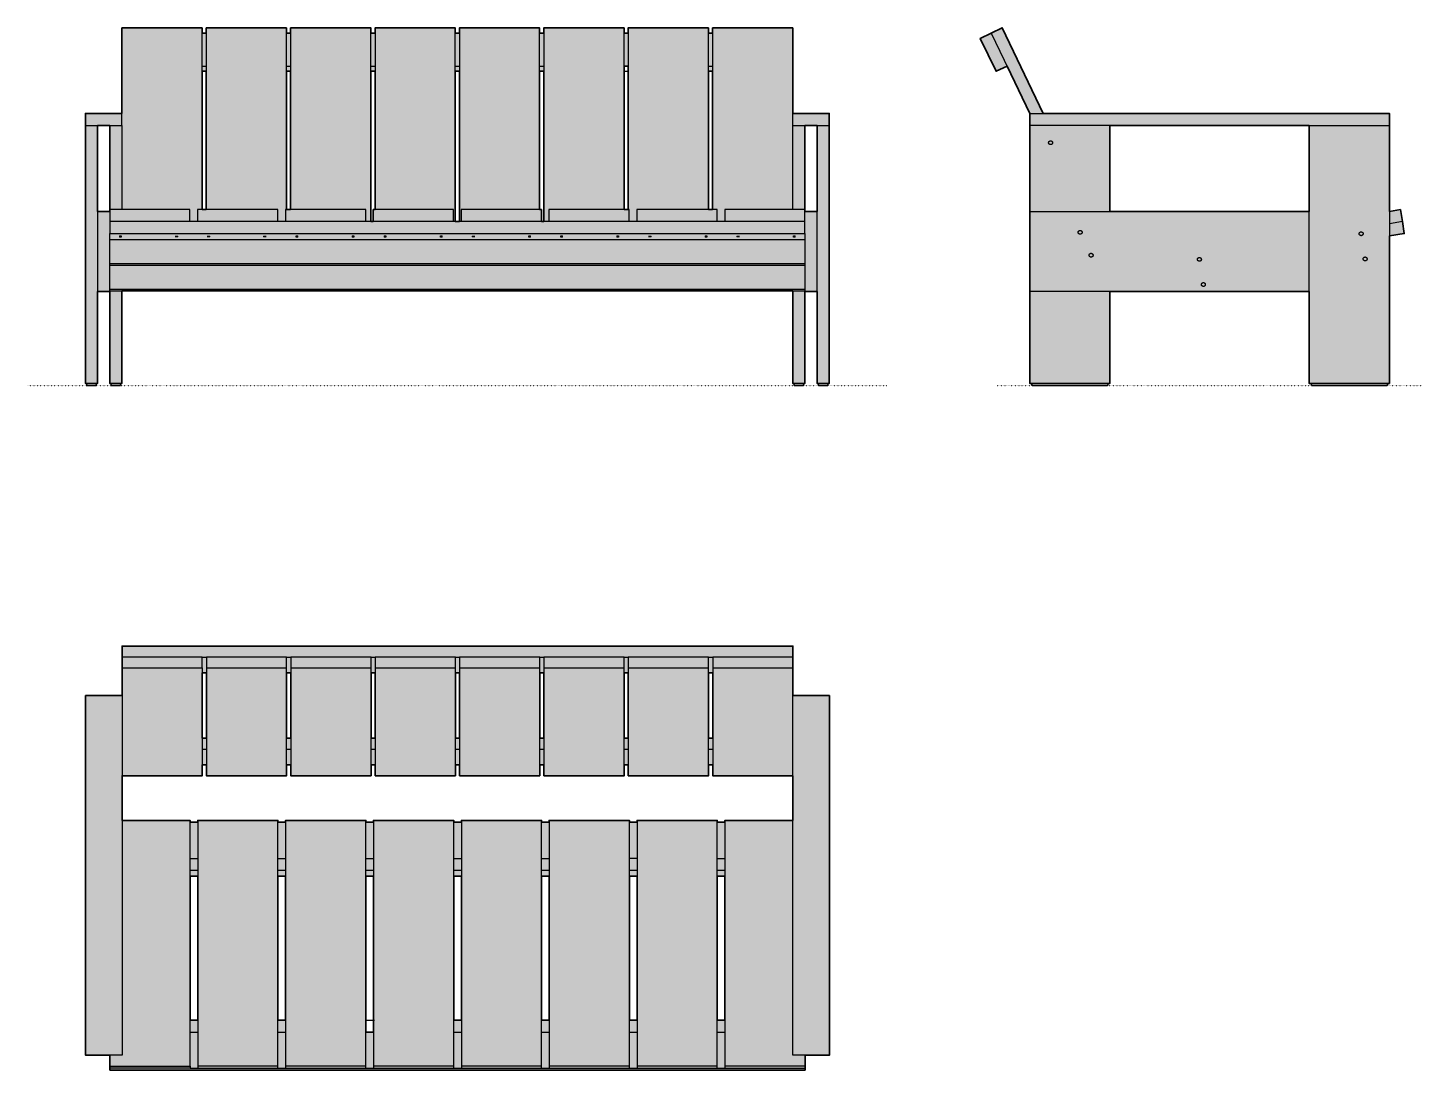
# Model space of a CAD drawing. Header units: millimetres. Extents: x 0 to 2520, y -1237 to 647.
import ezdxf

# ---------------------------------------------------------------- set-up
doc = ezdxf.new("R2010")
doc.units = ezdxf.units.MM
doc.linetypes.add('Dots', pattern=[1, 0, -1])
doc.layers.add('Blocks', color=7, linetype='Continuous')
doc.layers.add('Blocks$Fill', color=7, linetype='Continuous', true_color=0xffffff)
for name, color, linetype, lineweight, true_color in [('Blocks$Inner', 7, 'Continuous', 25, 0x007f00), ('Blocks$Outline', 7, 'Continuous', 35, 0xff3f3f), ('Groud', 7, 'Dots', 25, 0x243775)]:
    doc.layers.add(name, color=color, linetype=linetype, lineweight=lineweight, true_color=true_color)

# ---------------------------------------------------------------- blocks, each defined once
blk = doc.blocks.new('Crate Sofa Side')
at = {"layer": 'Blocks$Fill', "extrusion": (0, 0, -1)}
h = blk.add_hatch(color=256, dxfattribs=at)
h.paths.add_polyline_path([(-83.5, 492), (-9.3, 646.6), (10.6, 637.1), (30.4, 627.6), (1.8, 568.1), (-18, 577.6), (-59.1, 492), (-59.1, 492), (-59.1, 470), (-59.1, 315), (-59.1, 170), (-59.1, 4), (-62.6, 4), (-63.1, 1.2), (-63.1, 1.2), (-63.1, 1.1), (-63.1, 1.1), (-63.1, 1), (-63.1, 1), (-63.2, 0.9), (-63.2, 0.9), (-63.2, 0.8), (-63.2, 0.8), (-63.3, 0.7), (-63.3, 0.7), (-63.3, 0.7), (-63.3, 0.6), (-63.4, 0.6), (-63.4, 0.5), (-63.4, 0.5), (-63.5, 0.5), (-63.5, 0.4), (-63.5, 0.4), (-63.6, 0.4), (-63.6, 0.3), (-63.7, 0.3), (-63.7, 0.3), (-63.7, 0.2), (-63.8, 0.2), (-63.8, 0.2), (-63.9, 0.2), (-63.9, 0.1), (-64, 0.1), (-64, 0.1), (-64.1, 0.1), (-64.1, 0.1), (-64.1, 0.1), (-64.2, 0), (-64.2, 0), (-64.3, 0), (-64.3, 0), (-64.4, 0), (-64.4, 0), (-64.5, 0), (-64.5, 0), (-198.8, 0), (-198.8, 0), (-198.9, 0), (-198.9, 0), (-199, 0), (-199, 0), (-199.1, 0), (-199.1, 0.1), (-199.2, 0.1), (-199.2, 0.1), (-199.3, 0.1), (-199.3, 0.1), (-199.4, 0.1), (-199.4, 0.2), (-199.4, 0.2), (-199.5, 0.2), (-199.5, 0.2), (-199.6, 0.3), (-199.6, 0.3), (-199.7, 0.3), (-199.7, 0.4), (-199.7, 0.4), (-199.8, 0.4), (-199.8, 0.5), (-199.8, 0.5), (-199.9, 0.5), (-199.9, 0.6), (-199.9, 0.6), (-200, 0.7), (-200, 0.7), (-200, 0.7), (-200, 0.8), (-200.1, 0.8), (-200.1, 0.9), (-200.1, 0.9), (-200.1, 1), (-200.1, 1), (-200.2, 1.1), (-200.2, 1.1), (-200.2, 1.2), (-200.2, 1.2), (-200.2, 1.3), (-200.6, 4), (-204.1, 4), (-204.1, 170), (-564.1, 170), (-564.1, 4), (-567.9, 4), (-568.3, 1.2), (-568.3, 1.2), (-568.3, 1.1), (-568.3, 1.1), (-568.3, 1), (-568.4, 1), (-568.4, 0.9), (-568.4, 0.9), (-568.4, 0.8), (-568.5, 0.8), (-568.5, 0.7), (-568.5, 0.7), (-568.5, 0.7), (-568.6, 0.6), (-568.6, 0.6), (-568.6, 0.5), (-568.7, 0.5), (-568.7, 0.5), (-568.7, 0.4), (-568.8, 0.4), (-568.8, 0.4), (-568.8, 0.3), (-568.9, 0.3), (-568.9, 0.3), (-569, 0.2), (-569, 0.2), (-569, 0.2), (-569.1, 0.2), (-569.1, 0.1), (-569.2, 0.1), (-569.2, 0.1), (-569.3, 0.1), (-569.3, 0.1), (-569.4, 0.1), (-569.4, 0), (-569.5, 0), (-569.5, 0), (-569.6, 0), (-569.6, 0), (-569.7, 0), (-569.7, 0), (-569.8, 0), (-704, 0), (-704, 0), (-704.1, 0), (-704.1, 0), (-704.2, 0), (-704.2, 0), (-704.3, 0), (-704.3, 0.1), (-704.4, 0.1), (-704.4, 0.1), (-704.5, 0.1), (-704.5, 0.1), (-704.6, 0.1), (-704.6, 0.2), (-704.7, 0.2), (-704.7, 0.2), (-704.8, 0.2), (-704.8, 0.3), (-704.8, 0.3), (-704.9, 0.3), (-704.9, 0.4), (-705, 0.4), (-705, 0.4), (-705, 0.5), (-705.1, 0.5), (-705.1, 0.5), (-705.1, 0.6), (-705.2, 0.6), (-705.2, 0.7), (-705.2, 0.7), (-705.2, 0.7), (-705.3, 0.8), (-705.3, 0.8), (-705.3, 0.9), (-705.3, 0.9), (-705.3, 1), (-705.4, 1), (-705.4, 1.1), (-705.4, 1.1), (-705.4, 1.2), (-705.4, 1.2), (-705.4, 1.3), (-705.9, 4), (-709.1, 4), (-709.1, 270.5), (-736, 274.7), (-732.6, 296.4), (-729.1, 318.2), (-709.1, 315), (-709.1, 492)], flags=0)
h.paths.add_polyline_path([(-204.1, 315), (-204.1, 470), (-564.1, 470), (-564.1, 315)], flags=0)
at = {"layer": 'Blocks$Inner'}
for p, q in [((59.1, 315), (59.1, 470)), ((204.1, 470), (204.1, 315)), ((564.1, 470), (709.1, 470)), ((59.1, 315), (564.1, 315)), ((732.6, 296.4), (709.1, 292.7)), ((59.1, 4), (59.1, 170))]:
    blk.add_line(p, q, dxfattribs=at)
for points in [[(-10.6, 637.1), (-30.4, 627.6), (-1.8, 568.1), (18, 577.6)], [(83.5, 492), (9.3, 646.6), (-10.6, 637.1), (59.1, 492), (709.1, 492), (709.1, 470), (709.1, 4), (564.1, 4), (564.1, 470), (59.1, 470), (59.1, 492)], [(564.1, 170), (59.1, 170), (59.1, 315)], [(709.1, 270.5), (736, 274.7), (732.6, 296.4), (729.1, 318.2), (709.1, 315)], [(204.1, 170), (204.1, 4), (59.1, 4)], [(200.6, 4), (200.2, 1.3), (200.2, 1.2), (200.2, 1.2), (200.2, 1.1), (200.2, 1.1), (200.1, 1), (200.1, 1), (200.1, 0.9), (200.1, 0.9), (200.1, 0.8), (200, 0.8), (200, 0.7), (200, 0.7), (200, 0.7), (199.9, 0.6), (199.9, 0.6), (199.9, 0.5), (199.8, 0.5), (199.8, 0.5), (199.8, 0.4), (199.7, 0.4), (199.7, 0.4), (199.7, 0.3), (199.6, 0.3), (199.6, 0.3), (199.5, 0.2), (199.5, 0.2), (199.4, 0.2), (199.4, 0.2), (199.4, 0.1), (199.3, 0.1), (199.3, 0.1), (199.2, 0.1), (199.2, 0.1), (199.1, 0.1), (199.1, 0), (199, 0), (199, 0), (198.9, 0), (198.9, 0), (198.8, 0), (198.8, 0), (198.7, 0), (198.7, 0), (197.6, 0), (197.2, 0), (66, 0), (65.8, 0), (64.6, 0), (64.5, 0), (64.5, 0), (64.4, 0), (64.4, 0), (64.3, 0), (64.3, 0), (64.2, 0), (64.2, 0), (64.1, 0.1), (64.1, 0.1), (64.1, 0.1), (64, 0.1), (64, 0.1), (63.9, 0.1), (63.9, 0.2), (63.8, 0.2), (63.8, 0.2), (63.7, 0.2), (63.7, 0.3), (63.7, 0.3), (63.6, 0.3), (63.6, 0.4), (63.5, 0.4), (63.5, 0.4), (63.5, 0.5), (63.4, 0.5), (63.4, 0.5), (63.4, 0.6), (63.3, 0.6), (63.3, 0.7), (63.3, 0.7), (63.3, 0.7), (63.2, 0.8), (63.2, 0.8), (63.2, 0.9), (63.2, 0.9), (63.1, 1), (63.1, 1), (63.1, 1.1), (63.1, 1.1), (63.1, 1.2), (63.1, 1.2), (63.1, 1.3), (62.6, 4)], [(705.9, 4), (705.4, 1.3), (705.4, 1.2), (705.4, 1.2), (705.4, 1.1), (705.4, 1.1), (705.4, 1), (705.3, 1), (705.3, 0.9), (705.3, 0.9), (705.3, 0.8), (705.3, 0.8), (705.2, 0.7), (705.2, 0.7), (705.2, 0.7), (705.2, 0.6), (705.1, 0.6), (705.1, 0.5), (705.1, 0.5), (705, 0.5), (705, 0.4), (705, 0.4), (704.9, 0.4), (704.9, 0.3), (704.8, 0.3), (704.8, 0.3), (704.8, 0.2), (704.7, 0.2), (704.7, 0.2), (704.6, 0.2), (704.6, 0.1), (704.5, 0.1), (704.5, 0.1), (704.4, 0.1), (704.4, 0.1), (704.3, 0.1), (704.3, 0), (704.2, 0), (704.2, 0), (704.1, 0), (704.1, 0), (704, 0), (704, 0), (703.9, 0), (703.9, 0), (702.8, 0), (702.5, 0), (571.3, 0), (571, 0), (569.9, 0), (569.8, 0), (569.7, 0), (569.7, 0), (569.6, 0), (569.6, 0), (569.5, 0), (569.5, 0), (569.4, 0), (569.4, 0.1), (569.3, 0.1), (569.3, 0.1), (569.2, 0.1), (569.2, 0.1), (569.1, 0.1), (569.1, 0.2), (569, 0.2), (569, 0.2), (569, 0.2), (568.9, 0.3), (568.9, 0.3), (568.8, 0.3), (568.8, 0.4), (568.8, 0.4), (568.7, 0.4), (568.7, 0.5), (568.7, 0.5), (568.6, 0.5), (568.6, 0.6), (568.6, 0.6), (568.5, 0.7), (568.5, 0.7), (568.5, 0.7), (568.5, 0.8), (568.4, 0.8), (568.4, 0.9), (568.4, 0.9), (568.4, 1), (568.3, 1), (568.3, 1.1), (568.3, 1.1), (568.3, 1.2), (568.3, 1.2), (568.3, 1.3), (567.9, 4)]]:
    blk.add_lwpolyline(points, dxfattribs=at)
for points in [[(100.3, 438.9), (100.3, 440.1), (99, 441.9), (96.9, 442.7), (94.7, 442.1), (93.3, 440.3), (93.2, 438), (94.5, 436.1), (96.7, 435.4), (98.8, 436), (100.2, 437.8), (100.3, 438.9)], [(146.6, 277.3), (146.6, 276.2), (147.9, 274.3), (150, 273.5), (152.2, 274.1), (153.6, 275.9), (153.7, 278.2), (152.4, 280.1), (150.3, 280.9), (148.1, 280.2), (146.7, 278.4), (146.6, 277.3)], [(654.6, 274.6), (654.6, 273.5), (655.8, 271.6), (658, 270.8), (660.1, 271.5), (661.5, 273.3), (661.6, 275.5), (660.3, 277.4), (658.2, 278.2), (656, 277.6), (654.6, 275.8), (654.6, 274.6)], [(166.6, 235.8), (166.5, 234.7), (167.8, 232.8), (169.9, 232), (172.1, 232.7), (173.5, 234.5), (173.6, 236.7), (172.3, 238.6), (170.2, 239.4), (168, 238.8), (166.6, 237), (166.6, 235.8)], [(362.2, 228.3), (362.2, 227.2), (363.5, 225.3), (365.6, 224.5), (367.8, 225.2), (369.2, 227), (369.3, 229.2), (368, 231.1), (365.9, 231.9), (363.7, 231.3), (362.3, 229.5), (362.2, 228.3)], [(661.8, 229.2), (661.8, 228.1), (663, 226.2), (665.2, 225.4), (667.3, 226), (668.7, 227.8), (668.8, 230.1), (667.5, 232), (665.4, 232.8), (663.2, 232.1), (661.8, 230.3), (661.8, 229.2)], [(369.4, 182.9), (369.4, 181.8), (370.7, 179.9), (372.8, 179.1), (375, 179.7), (376.4, 181.5), (376.5, 183.8), (375.2, 185.7), (373.1, 186.5), (370.9, 185.8), (369.5, 184), (369.4, 182.9)]]:
    blk.add_open_spline(points, degree=2, dxfattribs=at)
at = {"layer": 'Blocks$Outline'}
for points in [[(-10.6, 637.1), (-30.4, 627.6), (-1.8, 568.1), (18, 577.6)], [(83.5, 492), (9.3, 646.6), (-10.6, 637.1)], [(18, 577.6), (59.1, 492), (59.1, 492)], [(59.1, 492), (59.1, 470)], [(709.1, 315), (709.1, 470), (709.1, 492), (83.5, 492)], [(59.1, 470), (59.1, 315)], [(204.1, 315), (204.1, 470)], [(204.1, 470), (564.1, 470), (564.1, 315)], [(59.1, 315), (59.1, 170)], [(564.1, 315), (204.1, 315)], [(709.1, 270.5), (736, 274.7), (732.6, 296.4), (729.1, 318.2), (709.1, 315)], [(705.9, 4), (709.1, 4), (709.1, 270.5)], [(59.1, 170), (59.1, 4), (62.6, 4)], [(200.6, 4), (204.1, 4), (204.1, 170)], [(204.1, 170), (564.1, 170)], [(564.1, 170), (564.1, 4), (567.9, 4)], [(62.6, 4), (63.1, 1.3), (63.1, 1.2), (63.1, 1.2), (63.1, 1.1), (63.1, 1.1), (63.1, 1), (63.1, 1), (63.2, 0.9), (63.2, 0.9), (63.2, 0.8), (63.2, 0.8), (63.3, 0.7), (63.3, 0.7), (63.3, 0.7), (63.3, 0.6), (63.4, 0.6), (63.4, 0.5), (63.4, 0.5), (63.5, 0.5), (63.5, 0.4), (63.5, 0.4), (63.6, 0.4), (63.6, 0.3), (63.7, 0.3), (63.7, 0.3), (63.7, 0.2), (63.8, 0.2), (63.8, 0.2), (63.9, 0.2), (63.9, 0.1), (64, 0.1), (64, 0.1), (64.1, 0.1), (64.1, 0.1), (64.1, 0.1), (64.2, 0), (64.2, 0), (64.3, 0), (64.3, 0), (64.4, 0), (64.4, 0), (64.5, 0), (64.5, 0), (64.6, 0), (65.8, 0), (66, 0), (197.2, 0), (197.6, 0), (198.7, 0), (198.7, 0), (198.8, 0), (198.8, 0), (198.9, 0), (198.9, 0), (199, 0), (199, 0), (199.1, 0), (199.1, 0.1), (199.2, 0.1), (199.2, 0.1), (199.3, 0.1), (199.3, 0.1), (199.4, 0.1), (199.4, 0.2), (199.4, 0.2), (199.5, 0.2), (199.5, 0.2), (199.6, 0.3), (199.6, 0.3), (199.7, 0.3), (199.7, 0.4), (199.7, 0.4), (199.8, 0.4), (199.8, 0.5), (199.8, 0.5), (199.9, 0.5), (199.9, 0.6), (199.9, 0.6), (200, 0.7), (200, 0.7), (200, 0.7), (200, 0.8), (200.1, 0.8), (200.1, 0.9), (200.1, 0.9), (200.1, 1), (200.1, 1), (200.2, 1.1), (200.2, 1.1), (200.2, 1.2), (200.2, 1.2), (200.2, 1.3), (200.6, 4)], [(567.9, 4), (568.3, 1.3), (568.3, 1.2), (568.3, 1.2), (568.3, 1.1), (568.3, 1.1), (568.3, 1), (568.4, 1), (568.4, 0.9), (568.4, 0.9), (568.4, 0.8), (568.5, 0.8), (568.5, 0.7), (568.5, 0.7), (568.5, 0.7), (568.6, 0.6), (568.6, 0.6), (568.6, 0.5), (568.7, 0.5), (568.7, 0.5), (568.7, 0.4), (568.8, 0.4), (568.8, 0.4), (568.8, 0.3), (568.9, 0.3), (568.9, 0.3), (569, 0.2), (569, 0.2), (569, 0.2), (569.1, 0.2), (569.1, 0.1), (569.2, 0.1), (569.2, 0.1), (569.3, 0.1), (569.3, 0.1), (569.4, 0.1), (569.4, 0), (569.5, 0), (569.5, 0), (569.6, 0), (569.6, 0), (569.7, 0), (569.7, 0), (569.8, 0), (569.9, 0), (571, 0), (571.3, 0), (702.5, 0), (702.8, 0), (703.9, 0), (703.9, 0), (704, 0), (704, 0), (704.1, 0), (704.1, 0), (704.2, 0), (704.2, 0), (704.3, 0), (704.3, 0.1), (704.4, 0.1), (704.4, 0.1), (704.5, 0.1), (704.5, 0.1), (704.6, 0.1), (704.6, 0.2), (704.7, 0.2), (704.7, 0.2), (704.8, 0.2), (704.8, 0.3), (704.8, 0.3), (704.9, 0.3), (704.9, 0.4), (705, 0.4), (705, 0.4), (705, 0.5), (705.1, 0.5), (705.1, 0.5), (705.1, 0.6), (705.2, 0.6), (705.2, 0.7), (705.2, 0.7), (705.2, 0.7), (705.3, 0.8), (705.3, 0.8), (705.3, 0.9), (705.3, 0.9), (705.3, 1), (705.4, 1), (705.4, 1.1), (705.4, 1.1), (705.4, 1.2), (705.4, 1.2), (705.4, 1.3), (705.9, 4)]]:
    blk.add_lwpolyline(points, dxfattribs=at)
blk = doc.blocks.new('Crate Sofa Top')
at = {"layer": 'Blocks$Fill'}
h = blk.add_hatch(color=256, dxfattribs=at)
h.paths.add_polyline_path([(66, 325), (0, 325), (0, -325), (44, -325), (44, -345), (44, -348.4), (44, -351.9), (1300.5, -351.9), (1300.5, -348.4), (1300.5, -345), (1300.5, -325), (1344.5, -325), (1344.5, 325), (1278.5, 325), (1278.5, 374.9), (1278.5, 394.7), (1278.5, 414.5), (66, 414.5), (66, 394.7), (66, 374.9)], flags=0)
h.paths.add_polyline_path([(1155.5, -1.2), (1155.5, -261.5), (1141.7, -261.5), (1141.7, -1.2)], flags=0)
h.paths.add_polyline_path([(996.7, -1.2), (996.7, -261.5), (982.9, -261.5), (982.9, -1.2)], flags=0)
h.paths.add_polyline_path([(824.2, -1.2), (837.9, -1.2), (837.9, -261.5), (824.2, -261.5)], flags=0)
h.paths.add_polyline_path([(665.4, -1.2), (679.2, -1.2), (679.2, -261.5), (665.4, -261.5)], flags=0)
h.paths.add_polyline_path([(520.4, -1.2), (520.4, -283.3), (506.6, -283.3), (506.6, -1.2)], flags=0)
h.paths.add_polyline_path([(361.6, -1.2), (361.6, -261.5), (347.8, -261.5), (347.8, -1.2)], flags=0)
h.paths.add_polyline_path([(202.8, -1.2), (202.8, -261.5), (189, -261.5), (189, -1.2)], flags=0)
h.paths.add_polyline_path([(211, 366.1), (218.5, 366.1), (218.5, 248.2), (211, 248.2)], flags=0)
h.paths.add_polyline_path([(363.5, 366.1), (371, 366.1), (371, 248.2), (363.5, 248.2)], flags=0)
h.paths.add_polyline_path([(523.5, 366.1), (523.5, 248.2), (516, 248.2), (516, 366.1)], flags=0)
h.paths.add_polyline_path([(668.5, 366.1), (676, 366.1), (676, 248.2), (668.5, 248.2)], flags=0)
h.paths.add_polyline_path([(821, 366.1), (828.5, 366.1), (828.5, 248.2), (821, 248.2)], flags=0)
h.paths.add_polyline_path([(973.5, 366.1), (981, 366.1), (981, 248.2), (973.5, 248.2)], flags=0)
h.paths.add_polyline_path([(1133.5, 366.1), (1133.5, 248.2), (1126, 248.2), (1126, 366.1)], flags=0)
h.paths.add_polyline_path([(1141.7, 96), (1141.7, 99.5), (996.7, 99.5), (996.7, 96), (982.9, 96), (982.9, 99.5), (837.9, 99.5), (837.9, 96), (824.2, 96), (824.2, 99.5), (679.2, 99.5), (679.2, 96), (665.4, 96), (665.4, 99.5), (520.4, 99.5), (520.4, 96), (506.6, 96), (506.6, 99.5), (361.6, 99.5), (361.6, 96), (347.8, 96), (347.8, 99.5), (202.8, 99.5), (202.8, 96), (189, 96), (189, 99.5), (66, 99.5), (66, 180), (211, 180), (211, 199.8), (218.5, 199.8), (218.5, 180), (363.5, 180), (363.5, 199.8), (371, 199.8), (371, 180), (516, 180), (516, 199.8), (523.5, 199.8), (523.5, 180), (668.5, 180), (668.5, 199.8), (676, 199.8), (676, 180), (821, 180), (821, 199.8), (828.5, 199.8), (828.5, 180), (973.5, 180), (973.5, 199.8), (981, 199.8), (981, 180), (1126, 180), (1126, 199.8), (1133.5, 199.8), (1133.5, 180), (1278.5, 180), (1278.5, 99.5), (1155.5, 99.5), (1155.5, 96)], flags=0)
at = {"layer": 'Blocks$Inner'}
for p, q in [((211, 394.7), (218.5, 394.7)), ((363.5, 394.7), (371, 394.7)), ((516, 394.7), (523.5, 394.7)), ((668.5, 394.7), (676, 394.7)), ((821, 394.7), (828.5, 394.7)), ((973.5, 394.7), (981, 394.7)), ((1126, 394.7), (1133.5, 394.7)), ((66, 374.9), (66, 180)), ((211, 366.1), (218.5, 366.1)), ((363.5, 366.1), (371, 366.1)), ((516, 366.1), (523.5, 366.1)), ((668.5, 366.1), (676, 366.1)), ((821, 366.1), (828.5, 366.1)), ((973.5, 366.1), (981, 366.1)), ((1126, 366.1), (1133.5, 366.1)), ((1278.5, 325), (1278.5, 374.9)), ((218.5, 248.2), (211, 248.2)), ((211, 228.4), (218.5, 228.4)), ((371, 248.2), (363.5, 248.2)), ((363.5, 228.4), (371, 228.4)), ((523.5, 248.2), (516, 248.2)), ((516, 228.4), (523.5, 228.4)), ((676, 248.2), (668.5, 248.2)), ((668.5, 228.4), (676, 228.4)), ((828.5, 248.2), (821, 248.2)), ((821, 228.4), (828.5, 228.4)), ((981, 248.2), (973.5, 248.2)), ((973.5, 228.4), (981, 228.4)), ((1133.5, 248.2), (1126, 248.2)), ((1126, 228.4), (1133.5, 228.4)), ((211, 199.8), (218.5, 199.8)), ((363.5, 199.8), (371, 199.8)), ((516, 199.8), (523.5, 199.8)), ((668.5, 199.8), (676, 199.8)), ((821, 199.8), (828.5, 199.8)), ((973.5, 199.8), (981, 199.8)), ((1126, 199.8), (1133.5, 199.8)), ((189, 99.5), (66, 99.5)), ((189, 96), (202.8, 96)), ((347.8, -349), (347.8, 99.5)), ((347.8, 96), (361.6, 96)), ((506.6, 96), (520.4, 96)), ((665.4, 96), (679.2, 96)), ((824.2, 96), (837.9, 96)), ((982.9, 96), (996.7, 96)), ((1141.7, 96), (1155.5, 96)), ((189, 30.8), (202.8, 30.8)), ((347.8, 30.8), (361.6, 30.8)), ((665.4, 30.8), (679.2, 30.8)), ((824.2, 30.8), (837.9, 30.8)), ((1141.7, 30.8), (1155.5, 30.8)), ((202.8, 9.1), (189, 9.1)), ((361.6, 9.1), (347.8, 9.1)), ((520.4, 9.1), (506.6, 9.1)), ((679.2, 9.1), (665.4, 9.1)), ((837.9, 9.1), (824.2, 9.1)), ((996.7, 9.1), (982.9, 9.1)), ((1155.5, 9.1), (1141.7, 9.1)), ((189, -1.2), (202.8, -1.2)), ((347.8, -1.2), (361.6, -1.2)), ((506.6, -1.2), (520.4, -1.2)), ((665.4, -1.2), (679.2, -1.2)), ((824.2, -1.2), (837.9, -1.2)), ((982.9, -1.2), (996.7, -1.2)), ((1141.7, -1.2), (1155.5, -1.2)), ((189, -261.5), (202.8, -261.5)), ((347.8, -261.5), (361.6, -261.5)), ((506.6, -261.5), (522.4, -261.5)), ((665.4, -261.5), (679.2, -261.5)), ((824.2, -261.5), (838, -261.5)), ((982.9, -261.5), (996.7, -261.5)), ((1141.7, -261.5), (1155.5, -261.5)), ((189, -283.3), (202.8, -283.3)), ((347.8, -283.3), (361.6, -283.3)), ((520.4, -283.3), (506.6, -283.3)), ((665.4, -283.3), (679.2, -283.3)), ((824.2, -283.3), (837.9, -283.3)), ((982.9, -283.3), (996.7, -283.3)), ((1141.7, -283.3), (1155.5, -283.3)), ((44, -325), (44, -345)), ((1300.5, -345), (1300.5, -325)), ((189, -348.4), (202.8, -348.4)), ((347.8, -348.4), (361.6, -348.4)), ((506.6, -348.4), (520.4, -348.4)), ((665.4, -348.4), (679.2, -348.4)), ((824.2, -348.4), (837.9, -348.4)), ((982.9, -348.4), (996.7, -348.4)), ((1141.7, -348.4), (1155.5, -348.4))]:
    blk.add_line(p, q, dxfattribs=at)
for points in [[(1278.5, 394.7), (1278.5, 414.5), (66, 414.5), (66, 394.7)], [(211, 374.9), (211, 180), (66, 180), (66, -325), (0, -325), (0, 325), (66, 325)], [(218.5, 374.9), (218.5, 180), (363.5, 180), (363.5, 374.9)], [(371, 374.9), (371, 180), (516, 180), (516, 374.9)], [(523.5, 374.9), (523.5, 180), (668.5, 180), (668.5, 374.9)], [(676, 374.9), (676, 180), (821, 180), (821, 374.9)], [(828.5, 374.9), (828.5, 180), (973.5, 180), (973.5, 374.9)], [(981, 374.9), (981, 180), (1126, 180), (1126, 374.9)], [(1133.5, 374.9), (1133.5, 180), (1278.5, 180)], [(189, -345), (189, 99.5)], [(347.8, 99.5), (202.8, 99.5), (202.8, -345)], [(506.6, -345), (506.6, 99.5), (361.6, 99.5), (361.6, -345)], [(665.4, -345), (665.4, 99.5), (520.4, 99.5), (520.4, -345)], [(824.2, -345), (824.2, 99.5), (679.2, 99.5), (679.2, -345)], [(982.9, -345), (982.9, 99.5), (837.9, 99.5), (837.9, -345)], [(1141.7, -345), (1141.7, 99.5), (996.7, 99.5), (996.7, -345)], [(1278.5, 99.5), (1155.5, 99.5), (1155.5, -345)], [(506.6, 30.8), (506.6, 30.8), (520.4, 30.8)], [(996.7, 30.8), (982.9, 30.8), (983, 30.8)], [(44, -348.4), (44, -345), (189, -345), (189, -348.4), (44, -348.4), (44, -351.9), (1300.5, -351.9), (1300.5, -348.4), (1300.5, -345), (1155.5, -345), (1155.5, -348.4), (1300.5, -348.4)]]:
    blk.add_lwpolyline(points, dxfattribs=at)
for points in [[(66, 394.7), (66, 374.9), (211, 374.9), (211, 394.7)], [(218.5, 394.7), (218.5, 374.9), (363.5, 374.9), (363.5, 394.7)], [(371, 394.7), (371, 374.9), (516, 374.9), (516, 394.7)], [(523.5, 394.7), (523.5, 374.9), (668.5, 374.9), (668.5, 394.7)], [(676, 394.7), (676, 374.9), (821, 374.9), (821, 394.7)], [(828.5, 394.7), (828.5, 374.9), (973.5, 374.9), (973.5, 394.7)], [(981, 394.7), (981, 374.9), (1126, 374.9), (1126, 394.7)], [(1133.5, 394.7), (1133.5, 374.9), (1278.5, 374.9), (1278.5, 394.7)], [(1278.5, -325), (1278.5, 325), (1344.5, 325), (1344.5, -325)], [(202.8, -345), (202.8, -348.4), (347.8, -348.4), (347.8, -345)], [(361.6, -345), (361.6, -348.4), (506.6, -348.4), (506.6, -345)], [(520.4, -345), (520.4, -348.4), (665.4, -348.4), (665.4, -345)], [(679.2, -345), (679.2, -348.4), (824.2, -348.4), (824.2, -345)], [(837.9, -345), (837.9, -348.4), (982.9, -348.4), (982.9, -345)], [(996.7, -345), (996.7, -348.4), (1141.7, -348.4), (1141.7, -345)]]:
    blk.add_lwpolyline(points, close=True, dxfattribs=at)
at = {"layer": 'Blocks$Outline'}
for points in [[(1278.5, 394.7), (1278.5, 414.5), (66, 414.5), (66, 394.7)], [(66, 394.7), (66, 374.9)], [(1278.5, 374.9), (1278.5, 394.7)], [(66, 374.9), (66, 325)], [(211, 366.1), (218.5, 366.1)], [(211, 248.2), (211, 366.1)], [(218.5, 366.1), (218.5, 248.2)], [(363.5, 366.1), (371, 366.1)], [(363.5, 248.2), (363.5, 366.1)], [(371, 366.1), (371, 248.2)], [(516, 248.2), (516, 366.1)], [(516, 366.1), (523.5, 366.1)], [(523.5, 366.1), (523.5, 248.2)], [(668.5, 366.1), (676, 366.1)], [(668.5, 248.2), (668.5, 366.1)], [(676, 366.1), (676, 248.2)], [(821, 366.1), (828.5, 366.1)], [(821, 248.2), (821, 366.1)], [(828.5, 366.1), (828.5, 248.2)], [(973.5, 366.1), (981, 366.1)], [(973.5, 248.2), (973.5, 366.1)], [(981, 366.1), (981, 248.2)], [(1126, 248.2), (1126, 366.1)], [(1126, 366.1), (1133.5, 366.1)], [(1133.5, 366.1), (1133.5, 248.2)], [(1278.5, 325), (1278.5, 374.9)], [(66, 325), (0, 325), (0, -325), (44, -325)], [(1300.5, -325), (1344.5, -325), (1344.5, 325), (1278.5, 325)], [(218.5, 248.2), (211, 248.2)], [(371, 248.2), (363.5, 248.2)], [(523.5, 248.2), (516, 248.2)], [(676, 248.2), (668.5, 248.2)], [(828.5, 248.2), (821, 248.2)], [(981, 248.2), (973.5, 248.2)], [(1133.5, 248.2), (1126, 248.2)], [(66, 99.5), (66, 180), (211, 180), (211, 199.8)], [(211, 199.8), (218.5, 199.8)], [(218.5, 199.8), (218.5, 180), (363.5, 180), (363.5, 199.8)], [(363.5, 199.8), (371, 199.8)], [(371, 199.8), (371, 180), (516, 180), (516, 199.8)], [(516, 199.8), (523.5, 199.8)], [(523.5, 199.8), (523.5, 180), (668.5, 180), (668.5, 199.8)], [(668.5, 199.8), (676, 199.8)], [(676, 199.8), (676, 180), (821, 180), (821, 199.8)], [(821, 199.8), (828.5, 199.8)], [(828.5, 199.8), (828.5, 180), (973.5, 180), (973.5, 199.8)], [(973.5, 199.8), (981, 199.8)], [(981, 199.8), (981, 180), (1126, 180), (1126, 199.8)], [(1126, 199.8), (1133.5, 199.8)], [(1133.5, 199.8), (1133.5, 180), (1278.5, 180)], [(1278.5, 180), (1278.5, 99.5)], [(189, 96), (189, 99.5), (66, 99.5)], [(202.8, 96), (189, 96)], [(347.8, 96), (347.8, 99.5), (202.8, 99.5), (202.8, 96)], [(361.6, 96), (347.8, 96)], [(506.6, 96), (506.6, 99.5), (361.6, 99.5), (361.6, 96)], [(520.4, 96), (506.6, 96)], [(665.4, 96), (665.4, 99.5), (520.4, 99.5), (520.4, 96)], [(679.2, 96), (665.4, 96)], [(824.2, 96), (824.2, 99.5), (679.2, 99.5), (679.2, 96)], [(837.9, 96), (824.2, 96)], [(982.9, 96), (982.9, 99.5), (837.9, 99.5), (837.9, 96)], [(996.7, 96), (982.9, 96)], [(1141.7, 96), (1141.7, 99.5), (996.7, 99.5), (996.7, 96)], [(1155.5, 96), (1141.7, 96)], [(1278.5, 99.5), (1155.5, 99.5), (1155.5, 96)], [(189, -261.5), (189, -1.2)], [(189, -1.2), (202.8, -1.2)], [(202.8, -1.2), (202.8, -261.5)], [(347.8, -261.5), (347.8, -1.2)], [(347.8, -1.2), (361.6, -1.2)], [(361.6, -1.2), (361.6, -261.5)], [(506.6, -283.3), (506.6, -1.2)], [(506.6, -1.2), (520.4, -1.2)], [(520.4, -1.2), (520.4, -283.3)], [(665.4, -1.2), (679.2, -1.2)], [(665.4, -261.5), (665.4, -1.2)], [(679.2, -1.2), (679.2, -261.5)], [(824.2, -1.2), (837.9, -1.2)], [(824.2, -261.5), (824.2, -1.2)], [(837.9, -1.2), (837.9, -261.5)], [(982.9, -261.5), (982.9, -1.2)], [(982.9, -1.2), (996.7, -1.2)], [(996.7, -1.2), (996.7, -261.5)], [(1141.7, -261.5), (1141.7, -1.2)], [(1141.7, -1.2), (1155.5, -1.2)], [(1155.5, -1.2), (1155.5, -261.5)], [(202.8, -261.5), (189, -261.5)], [(361.6, -261.5), (347.8, -261.5)], [(679.2, -261.5), (665.4, -261.5)], [(837.9, -261.5), (824.2, -261.5)], [(996.7, -261.5), (982.9, -261.5)], [(1155.5, -261.5), (1141.7, -261.5)], [(520.4, -283.3), (506.6, -283.3)], [(44, -325), (44, -345)], [(1300.5, -345), (1300.5, -325)], [(44, -345), (44, -348.4)], [(44, -348.4), (44, -351.9), (1300.5, -351.9), (1300.5, -348.4), (1300.5, -345)]]:
    blk.add_lwpolyline(points, dxfattribs=at)
blk = doc.blocks.new('Crate Sofa Front')
at = {"layer": 'Blocks$Fill'}
h = blk.add_hatch(color=256, dxfattribs=at)
h.paths.add_polyline_path([(1446.4, 4), (1448.4, 4), (1448.4, 470), (1448.4, 492), (1382.4, 492), (1382.4, 646.6), (1237.4, 646.6), (1237.4, 637.1), (1229.9, 637.1), (1229.9, 646.6), (1084.9, 646.6), (1084.9, 637.1), (1077.4, 637.1), (1077.4, 646.6), (932.4, 646.6), (932.4, 637.1), (924.9, 637.1), (924.9, 646.6), (779.9, 646.6), (779.9, 637.1), (772.4, 637.1), (772.4, 646.6), (627.4, 646.6), (627.4, 637.1), (619.9, 637.1), (619.9, 646.6), (474.9, 646.6), (474.9, 637.1), (467.4, 637.1), (467.4, 646.6), (322.4, 646.6), (322.4, 637.1), (314.9, 637.1), (314.9, 646.6), (169.9, 646.6), (169.9, 492), (103.9, 492), (103.9, 470), (103.9, 4), (105.9, 4), (106.3, 1.2), (106.3, 1.2), (106.3, 1.1), (106.4, 1.1), (106.4, 1), (106.4, 1), (106.4, 0.9), (106.4, 0.9), (106.4, 0.8), (106.5, 0.8), (106.5, 0.7), (106.5, 0.7), (106.6, 0.7), (106.6, 0.6), (106.6, 0.6), (106.6, 0.5), (106.7, 0.5), (106.7, 0.5), (106.7, 0.4), (106.8, 0.4), (106.8, 0.4), (106.9, 0.3), (106.9, 0.3), (106.9, 0.3), (107, 0.2), (107, 0.2), (107.1, 0.2), (107.1, 0.2), (107.2, 0.1), (107.2, 0.1), (107.3, 0.1), (107.3, 0.1), (107.3, 0.1), (107.4, 0.1), (107.4, 0), (107.5, 0), (107.5, 0), (107.6, 0), (107.6, 0), (107.7, 0), (107.7, 0), (107.8, 0), (122, 0), (122.1, 0), (122.1, 0), (122.2, 0), (122.2, 0), (122.3, 0), (122.3, 0), (122.4, 0.1), (122.4, 0.1), (122.5, 0.1), (122.5, 0.1), (122.6, 0.1), (122.6, 0.1), (122.7, 0.2), (122.7, 0.2), (122.7, 0.2), (122.8, 0.3), (122.8, 0.3), (122.9, 0.3), (122.9, 0.3), (123, 0.4), (123, 0.4), (123, 0.4), (123.1, 0.5), (123.1, 0.5), (123.1, 0.6), (123.2, 0.6), (123.2, 0.6), (123.2, 0.7), (123.3, 0.7), (123.3, 0.8), (123.3, 0.8), (123.3, 0.9), (123.3, 0.9), (123.4, 1), (123.4, 1), (123.4, 1.1), (123.4, 1.1), (123.4, 1.2), (123.4, 1.2), (123.4, 1.3), (123.9, 4), (125.9, 4), (125.9, 170), (147.9, 170), (147.9, 4), (149.9, 4), (150.3, 1.2), (150.3, 1.2), (150.3, 1.1), (150.4, 1.1), (150.4, 1), (150.4, 1), (150.4, 0.9), (150.4, 0.9), (150.4, 0.8), (150.5, 0.8), (150.5, 0.7), (150.5, 0.7), (150.6, 0.7), (150.6, 0.6), (150.6, 0.6), (150.6, 0.5), (150.7, 0.5), (150.7, 0.5), (150.7, 0.4), (150.8, 0.4), (150.8, 0.4), (150.9, 0.3), (150.9, 0.3), (150.9, 0.3), (151, 0.2), (151, 0.2), (151.1, 0.2), (151.1, 0.2), (151.2, 0.1), (151.2, 0.1), (151.3, 0.1), (151.3, 0.1), (151.3, 0.1), (151.4, 0.1), (151.4, 0), (151.5, 0), (151.5, 0), (151.6, 0), (151.6, 0), (151.7, 0), (151.7, 0), (151.8, 0), (166, 0), (166.1, 0), (166.1, 0), (166.2, 0), (166.2, 0), (166.3, 0), (166.3, 0), (166.4, 0.1), (166.4, 0.1), (166.5, 0.1), (166.5, 0.1), (166.6, 0.1), (166.6, 0.1), (166.7, 0.2), (166.7, 0.2), (166.7, 0.2), (166.8, 0.3), (166.8, 0.3), (166.9, 0.3), (166.9, 0.3), (167, 0.4), (167, 0.4), (167, 0.4), (167.1, 0.5), (167.1, 0.5), (167.1, 0.6), (167.2, 0.6), (167.2, 0.6), (167.2, 0.7), (167.3, 0.7), (167.3, 0.8), (167.3, 0.8), (167.3, 0.9), (167.3, 0.9), (167.4, 1), (167.4, 1), (167.4, 1.1), (167.4, 1.1), (167.4, 1.2), (167.4, 1.2), (167.4, 1.3), (167.9, 4), (169.9, 4), (169.9, 171.2), (1382.4, 171.2), (1382.4, 4), (1384.4, 4), (1384.8, 1.2), (1384.8, 1.2), (1384.8, 1.1), (1384.9, 1.1), (1384.9, 1), (1384.9, 1), (1384.9, 0.9), (1384.9, 0.9), (1384.9, 0.8), (1385, 0.8), (1385, 0.7), (1385, 0.7), (1385.1, 0.7), (1385.1, 0.6), (1385.1, 0.6), (1385.1, 0.5), (1385.2, 0.5), (1385.2, 0.5), (1385.2, 0.4), (1385.3, 0.4), (1385.3, 0.4), (1385.4, 0.3), (1385.4, 0.3), (1385.4, 0.3), (1385.5, 0.2), (1385.5, 0.2), (1385.6, 0.2), (1385.6, 0.2), (1385.7, 0.1), (1385.7, 0.1), (1385.8, 0.1), (1385.8, 0.1), (1385.8, 0.1), (1385.9, 0.1), (1385.9, 0), (1386, 0), (1386, 0), (1386.1, 0), (1386.1, 0), (1386.2, 0), (1386.2, 0), (1386.3, 0), (1400.5, 0), (1400.6, 0), (1400.6, 0), (1400.7, 0), (1400.7, 0), (1400.8, 0), (1400.8, 0), (1400.9, 0.1), (1400.9, 0.1), (1401, 0.1), (1401, 0.1), (1401.1, 0.1), (1401.1, 0.1), (1401.2, 0.2), (1401.2, 0.2), (1401.2, 0.2), (1401.3, 0.3), (1401.3, 0.3), (1401.4, 0.3), (1401.4, 0.3), (1401.5, 0.4), (1401.5, 0.4), (1401.5, 0.4), (1401.6, 0.5), (1401.6, 0.5), (1401.6, 0.6), (1401.7, 0.6), (1401.7, 0.6), (1401.7, 0.7), (1401.8, 0.7), (1401.8, 0.8), (1401.8, 0.8), (1401.8, 0.9), (1401.8, 0.9), (1401.9, 1), (1401.9, 1), (1401.9, 1.1), (1401.9, 1.1), (1401.9, 1.2), (1401.9, 1.2), (1401.9, 1.3), (1402.4, 4), (1404.4, 4), (1404.4, 170), (1426.4, 170), (1426.4, 4), (1428.4, 4), (1428.8, 1.2), (1428.8, 1.2), (1428.8, 1.1), (1428.9, 1.1), (1428.9, 1), (1428.9, 1), (1428.9, 0.9), (1428.9, 0.9), (1428.9, 0.8), (1429, 0.8), (1429, 0.7), (1429, 0.7), (1429.1, 0.7), (1429.1, 0.6), (1429.1, 0.6), (1429.1, 0.5), (1429.2, 0.5), (1429.2, 0.5), (1429.2, 0.4), (1429.3, 0.4), (1429.3, 0.4), (1429.4, 0.3), (1429.4, 0.3), (1429.4, 0.3), (1429.5, 0.2), (1429.5, 0.2), (1429.6, 0.2), (1429.6, 0.2), (1429.7, 0.1), (1429.7, 0.1), (1429.8, 0.1), (1429.8, 0.1), (1429.8, 0.1), (1429.9, 0.1), (1429.9, 0), (1430, 0), (1430, 0), (1430.1, 0), (1430.1, 0), (1430.2, 0), (1430.2, 0), (1430.3, 0), (1444.5, 0), (1444.6, 0), (1444.6, 0), (1444.7, 0), (1444.7, 0), (1444.8, 0), (1444.8, 0), (1444.9, 0.1), (1444.9, 0.1), (1445, 0.1), (1445, 0.1), (1445.1, 0.1), (1445.1, 0.1), (1445.2, 0.2), (1445.2, 0.2), (1445.2, 0.2), (1445.3, 0.3), (1445.3, 0.3), (1445.4, 0.3), (1445.4, 0.3), (1445.5, 0.4), (1445.5, 0.4), (1445.5, 0.4), (1445.6, 0.5), (1445.6, 0.5), (1445.6, 0.6), (1445.7, 0.6), (1445.7, 0.6), (1445.7, 0.7), (1445.8, 0.7), (1445.8, 0.8), (1445.8, 0.8), (1445.8, 0.9), (1445.8, 0.9), (1445.9, 1), (1445.9, 1), (1445.9, 1.1), (1445.9, 1.1), (1445.9, 1.2), (1445.9, 1.2), (1445.9, 1.3)], flags=0)
h.paths.add_polyline_path([(1426.4, 470), (1426.4, 315), (1404.4, 315), (1404.4, 318.2), (1404.4, 318.2), (1404.4, 470)], flags=0)
h.paths.add_polyline_path([(1237.4, 318.2), (1229.9, 318.2), (1229.9, 568.1), (1237.4, 568.1)], flags=0)
h.paths.add_polyline_path([(1077.4, 318.2), (1077.4, 577.6), (1084.9, 577.6), (1084.9, 318.2)], flags=0)
h.paths.add_polyline_path([(928, 296.4), (928, 318.2), (924.9, 318.2), (924.9, 568.1), (932.4, 568.1), (932.4, 296.4)], flags=0)
h.paths.add_polyline_path([(779.9, 296.4), (772.4, 296.4), (772.4, 568.1), (779.9, 568.1)], flags=0)
h.paths.add_polyline_path([(627.4, 318.2), (624.2, 318.2), (624.2, 296.4), (619.9, 296.4), (619.9, 568.1), (627.4, 568.1)], flags=0)
h.paths.add_polyline_path([(467.4, 318.2), (467.4, 568.1), (474.9, 568.1), (474.9, 318.2)], flags=0)
h.paths.add_polyline_path([(322.4, 318.2), (314.9, 318.2), (314.9, 568.1), (322.4, 568.1)], flags=0)
h.paths.add_polyline_path([(147.9, 470), (147.9, 318.2), (147.9, 315), (125.9, 315), (125.9, 470)], flags=0)
at = {"layer": 'Blocks$Inner'}
for p, q in [((314.9, 637.1), (322.4, 637.1)), ((467.4, 637.1), (474.9, 637.1)), ((619.9, 637.1), (627.4, 637.1)), ((772.4, 637.1), (779.9, 637.1)), ((924.9, 637.1), (932.4, 637.1)), ((1077.4, 637.1), (1084.9, 637.1)), ((1229.9, 637.1), (1237.4, 637.1)), ((314.9, 577.6), (322.4, 577.6)), ((314.9, 568.1), (322.4, 568.1)), ((467.4, 577.6), (474.9, 577.6)), ((467.4, 568.1), (474.9, 568.1)), ((619.9, 577.6), (627.4, 577.6)), ((619.9, 568.1), (627.4, 568.1)), ((772.4, 577.6), (779.9, 577.6)), ((772.4, 568.1), (779.9, 568.1)), ((924.9, 577.6), (932.4, 577.6)), ((924.9, 568.1), (932.4, 568.1)), ((1077.4, 577.6), (1084.9, 577.6)), ((1077.4, 568.1), (1084.9, 568.1)), ((1229.9, 577.6), (1237.4, 577.6)), ((1229.9, 568.1), (1237.4, 568.1)), ((147.9, 318.2), (147.9, 470)), ((169.9, 470), (169.9, 318.2)), ((1404.4, 470), (1404.4, 318.2)), ((147.9, 315), (125.9, 315)), ((1426.4, 315), (1404.4, 315)), ((147.9, 264.4), (1404.4, 264.4)), ((147.9, 220.9), (1404.4, 220.9)), ((147.9, 217.5), (1404.4, 217.5)), ((147.9, 174.6), (1404.4, 174.6)), ((147.9, 171.2), (1404.4, 171.2))]:
    blk.add_line(p, q, dxfattribs=at)
for points in [[(314.9, 318.2), (314.9, 646.6), (169.9, 646.6), (169.9, 492), (103.9, 492), (103.9, 470)], [(467.4, 318.2), (467.4, 646.6), (322.4, 646.6), (322.4, 318.2)], [(619.9, 296.4), (619.9, 646.6), (474.9, 646.6), (474.9, 318.2)], [(772.4, 296.4), (772.4, 646.6), (627.4, 646.6), (627.4, 318.2)], [(924.9, 318.2), (924.9, 646.6), (779.9, 646.6), (779.9, 296.4)], [(1077.4, 318.2), (1077.4, 646.6), (932.4, 646.6), (932.4, 296.4)], [(1229.9, 318.2), (1229.9, 646.6), (1084.9, 646.6), (1084.9, 318.2)], [(1382.4, 470), (1382.4, 492), (1382.4, 646.6), (1237.4, 646.6), (1237.4, 318.2)], [(125.9, 470), (125.9, 4), (103.9, 4), (103.9, 470), (169.9, 470), (169.9, 492)], [(1448.4, 470), (1448.4, 492), (1382.4, 492)], [(1382.4, 318.2), (1382.4, 470), (1448.4, 470), (1448.4, 4), (1426.4, 4), (1426.4, 470)], [(1404.4, 296.4), (147.9, 296.4), (147.9, 274.7), (1404.4, 274.7), (1404.4, 296.4), (1404.4, 318.2), (1259.4, 318.2), (1259.4, 296.4)], [(292.9, 296.4), (292.9, 318.2), (147.9, 318.2), (147.9, 296.4)], [(451.7, 296.4), (451.7, 318.2), (306.7, 318.2), (306.7, 296.4)], [(610.5, 296.4), (610.5, 318.2), (465.5, 318.2), (465.5, 296.4)], [(769.2, 296.4), (769.2, 318.2), (624.2, 318.2), (624.2, 296.4)], [(928, 296.4), (928, 318.2), (783, 318.2), (783, 296.4)], [(1086.8, 296.4), (1086.8, 318.2), (941.8, 318.2), (941.8, 296.4)], [(1245.6, 296.4), (1245.6, 318.2), (1100.6, 318.2), (1100.6, 296.4)], [(125.9, 170), (147.9, 170), (147.9, 274.7)], [(169.6, 269.6), (169.6, 269.5), (169.6, 269.5), (169.6, 269.6), (169.6, 269.6), (169.6, 269.6), (169.6, 269.6), (169.6, 269.6), (169.6, 269.6), (169.6, 269.6), (169.6, 269.6), (169.6, 269.6), (169.6, 269.6), (169.6, 269.6), (169.6, 269.6), (169.6, 269.6), (169.6, 269.6), (169.6, 269.6), (169.6, 269.6), (169.6, 269.6), (169.6, 269.6), (169.6, 269.6), (169.6, 269.6), (169.6, 269.6), (169.6, 269.6), (169.6, 269.6), (169.6, 269.6), (169.6, 269.6), (169.6, 269.6), (169.6, 269.6), (169.6, 269.6), (169.6, 269.6), (169.6, 269.6), (169.6, 269.6), (169.6, 269.6), (169.6, 269.6), (169.6, 269.6), (169.6, 269.6), (169.5, 269.6), (169.5, 269.7), (169.5, 269.7), (169.5, 269.7), (169.5, 269.7), (169.5, 269.7), (169.5, 269.7), (169.5, 269.7), (169.4, 269.7), (169.4, 269.7), (169.4, 269.7), (169.4, 269.7), (169.3, 269.7), (169.2, 269.8), (169.2, 269.8), (169.1, 269.8), (169, 269.8), (168.9, 269.8), (168.7, 269.9), (168.5, 269.9), (168.3, 269.9), (168.1, 269.9), (167.6, 269.9), (167.2, 269.9), (166.8, 269.9), (166.3, 269.9), (166.1, 269.9), (165.9, 269.9), (165.7, 269.9), (165.5, 269.8), (165.4, 269.8), (165.3, 269.8), (165.3, 269.8), (165.2, 269.8), (165.1, 269.7), (165.1, 269.7), (165, 269.7), (165, 269.7), (165, 269.7), (165, 269.7), (164.9, 269.7), (164.9, 269.7), (164.9, 269.7), (164.9, 269.7), (164.9, 269.7), (164.9, 269.7), (164.9, 269.6), (164.9, 269.6), (164.9, 269.6), (164.9, 269.6), (164.8, 269.6), (164.8, 269.6), (164.8, 269.6), (164.8, 269.6), (164.8, 269.6), (164.8, 269.6), (164.8, 269.6), (164.8, 269.6), (164.8, 269.6), (164.8, 269.6), (164.8, 269.6), (164.8, 269.6), (164.8, 269.6), (164.8, 269.6), (164.8, 269.6), (164.8, 269.6), (164.8, 269.6), (164.8, 269.6), (164.8, 269.6), (164.8, 269.6), (164.8, 269.6), (164.8, 269.6), (164.8, 269.6), (164.8, 269.6), (164.8, 269.6), (164.8, 269.6), (164.8, 269.6), (164.8, 269.6), (164.8, 269.6), (164.8, 269.6), (164.8, 269.6), (164.8, 269.6), (164.8, 269.5), (164.8, 269.5), (164.8, 269.5), (164.8, 269.5), (164.8, 269.5), (164.8, 269.5), (164.8, 269.5), (164.8, 269.5), (164.8, 269.5), (164.8, 269.5), (164.8, 269.5), (164.8, 269.5), (164.8, 269.5), (164.8, 269.5), (164.8, 269.5), (164.8, 269.5), (164.8, 269.5), (164.8, 269.5), (164.8, 269.5), (164.8, 269.5), (164.8, 269.5), (164.8, 269.5), (164.8, 269.5), (164.8, 269.5), (164.8, 269.5), (164.8, 269.5), (164.8, 269.5), (164.8, 269.5), (164.8, 269.5), (164.8, 269.5), (164.8, 269.5), (164.8, 269.5), (164.8, 269.5), (164.8, 269.5), (164.8, 269.5), (164.9, 269.5), (164.9, 269.5), (164.9, 269.5), (164.9, 269.4), (164.9, 269.4), (164.9, 269.4), (164.9, 269.4), (164.9, 269.4), (164.9, 269.4), (164.9, 269.4), (165, 269.4), (165, 269.4), (165, 269.4), (165, 269.4), (165.1, 269.4), (165.1, 269.4), (165.2, 269.3), (165.3, 269.3), (165.3, 269.3), (165.4, 269.3), (165.5, 269.3), (165.7, 269.2), (165.9, 269.2), (166.1, 269.2), (166.3, 269.2), (166.8, 269.2), (167.2, 269.2), (167.6, 269.2), (168.1, 269.2), (168.3, 269.2), (168.5, 269.2), (168.7, 269.2), (168.9, 269.3), (169, 269.3), (169.1, 269.3), (169.2, 269.3), (169.2, 269.3), (169.3, 269.4), (169.4, 269.4), (169.4, 269.4), (169.4, 269.4), (169.4, 269.4), (169.5, 269.4), (169.5, 269.4), (169.5, 269.4), (169.5, 269.4), (169.5, 269.4), (169.5, 269.4), (169.5, 269.4), (169.5, 269.4), (169.6, 269.5), (169.6, 269.5), (169.6, 269.5), (169.6, 269.5), (169.6, 269.5), (169.6, 269.5), (169.6, 269.5), (169.6, 269.5), (169.6, 269.5), (169.6, 269.5), (169.6, 269.5), (169.6, 269.5), (169.6, 269.5), (169.6, 269.5), (169.6, 269.5), (169.6, 269.5), (169.6, 269.5), (169.6, 269.5), (169.6, 269.5), (169.6, 269.5), (169.6, 269.5), (169.6, 269.5), (169.6, 269.5), (169.6, 269.5), (169.6, 269.5), (169.6, 269.5), (169.6, 269.5), (169.6, 269.5), (169.6, 269.5), (169.6, 269.5), (169.6, 269.5), (169.6, 269.5), (169.6, 269.5), (169.6, 269.5), (169.6, 269.5), (169.6, 269.5), (169.6, 269.5)], [(488.6, 269.6), (488.6, 269.5), (488.6, 269.5), (488.6, 269.6), (488.6, 269.6), (488.6, 269.6), (488.6, 269.6), (488.6, 269.6), (488.6, 269.6), (488.6, 269.6), (488.6, 269.6), (488.6, 269.6), (488.6, 269.6), (488.6, 269.6), (488.6, 269.6), (488.6, 269.6), (488.6, 269.6), (488.6, 269.6), (488.6, 269.6), (488.6, 269.6), (488.6, 269.6), (488.6, 269.6), (488.6, 269.6), (488.6, 269.6), (488.6, 269.6), (488.6, 269.6), (488.6, 269.6), (488.6, 269.6), (488.6, 269.6), (488.6, 269.6), (488.6, 269.6), (488.6, 269.6), (488.6, 269.6), (488.5, 269.6), (488.5, 269.6), (488.5, 269.6), (488.5, 269.6), (488.5, 269.6), (488.5, 269.6), (488.5, 269.7), (488.5, 269.7), (488.5, 269.7), (488.5, 269.7), (488.5, 269.7), (488.4, 269.7), (488.4, 269.7), (488.4, 269.7), (488.4, 269.7), (488.3, 269.7), (488.3, 269.7), (488.3, 269.7), (488.2, 269.8), (488.1, 269.8), (488.1, 269.8), (488, 269.8), (487.9, 269.8), (487.7, 269.9), (487.5, 269.9), (487.3, 269.9), (487.1, 269.9), (486.6, 269.9), (486.2, 269.9), (485.7, 269.9), (485.3, 269.9), (485.1, 269.9), (484.9, 269.9), (484.7, 269.9), (484.5, 269.8), (484.4, 269.8), (484.3, 269.8), (484.2, 269.8), (484.2, 269.8), (484.1, 269.7), (484, 269.7), (484, 269.7), (484, 269.7), (484, 269.7), (483.9, 269.7), (483.9, 269.7), (483.9, 269.7), (483.9, 269.7), (483.9, 269.7), (483.9, 269.7), (483.8, 269.7), (483.8, 269.6), (483.8, 269.6), (483.8, 269.6), (483.8, 269.6), (483.8, 269.6), (483.8, 269.6), (483.8, 269.6), (483.8, 269.6), (483.8, 269.6), (483.8, 269.6), (483.8, 269.6), (483.8, 269.6), (483.8, 269.6), (483.8, 269.6), (483.8, 269.6), (483.8, 269.6), (483.8, 269.6), (483.8, 269.6), (483.8, 269.6), (483.8, 269.6), (483.8, 269.6), (483.8, 269.6), (483.8, 269.6), (483.8, 269.6), (483.8, 269.6), (483.8, 269.6), (483.8, 269.6), (483.8, 269.6), (483.8, 269.6), (483.8, 269.6), (483.8, 269.6), (483.8, 269.6), (483.8, 269.6), (483.8, 269.6), (483.8, 269.6), (483.8, 269.6), (483.8, 269.5), (483.8, 269.5), (483.8, 269.5), (483.8, 269.5), (483.8, 269.5), (483.8, 269.5), (483.8, 269.5), (483.8, 269.5), (483.8, 269.5), (483.8, 269.5), (483.8, 269.5), (483.8, 269.5), (483.8, 269.5), (483.8, 269.5), (483.8, 269.5), (483.8, 269.5), (483.8, 269.5), (483.8, 269.5), (483.8, 269.5), (483.8, 269.5), (483.8, 269.5), (483.8, 269.5), (483.8, 269.5), (483.8, 269.5), (483.8, 269.5), (483.8, 269.5), (483.8, 269.5), (483.8, 269.5), (483.8, 269.5), (483.8, 269.5), (483.8, 269.5), (483.8, 269.5), (483.8, 269.5), (483.8, 269.5), (483.8, 269.5), (483.8, 269.5), (483.8, 269.5), (483.8, 269.5), (483.8, 269.4), (483.8, 269.4), (483.9, 269.4), (483.9, 269.4), (483.9, 269.4), (483.9, 269.4), (483.9, 269.4), (483.9, 269.4), (484, 269.4), (484, 269.4), (484, 269.4), (484, 269.4), (484.1, 269.4), (484.2, 269.3), (484.2, 269.3), (484.3, 269.3), (484.4, 269.3), (484.5, 269.3), (484.7, 269.2), (484.9, 269.2), (485.1, 269.2), (485.3, 269.2), (485.7, 269.2), (486.2, 269.2), (486.6, 269.2), (487.1, 269.2), (487.3, 269.2), (487.5, 269.2), (487.7, 269.2), (487.9, 269.3), (488, 269.3), (488.1, 269.3), (488.1, 269.3), (488.2, 269.3), (488.3, 269.4), (488.3, 269.4), (488.3, 269.4), (488.4, 269.4), (488.4, 269.4), (488.4, 269.4), (488.4, 269.4), (488.5, 269.4), (488.5, 269.4), (488.5, 269.4), (488.5, 269.4), (488.5, 269.4), (488.5, 269.4), (488.5, 269.5), (488.5, 269.5), (488.5, 269.5), (488.5, 269.5), (488.5, 269.5), (488.6, 269.5), (488.6, 269.5), (488.6, 269.5), (488.6, 269.5), (488.6, 269.5), (488.6, 269.5), (488.6, 269.5), (488.6, 269.5), (488.6, 269.5), (488.6, 269.5), (488.6, 269.5), (488.6, 269.5), (488.6, 269.5), (488.6, 269.5), (488.6, 269.5), (488.6, 269.5), (488.6, 269.5), (488.6, 269.5), (488.6, 269.5), (488.6, 269.5), (488.6, 269.5), (488.6, 269.5), (488.6, 269.5), (488.6, 269.5), (488.6, 269.5), (488.6, 269.5), (488.6, 269.5), (488.6, 269.5), (488.6, 269.5), (488.6, 269.5), (488.6, 269.5), (488.6, 269.5)], [(590.1, 269.6), (590.1, 269.5), (590.1, 269.5), (590.1, 269.6), (590.1, 269.6), (590.1, 269.6), (590.1, 269.6), (590.1, 269.6), (590.1, 269.6), (590.1, 269.6), (590.1, 269.6), (590.1, 269.6), (590.1, 269.6), (590.1, 269.6), (590.1, 269.6), (590.1, 269.6), (590.1, 269.6), (590.1, 269.6), (590.1, 269.6), (590.1, 269.6), (590.1, 269.6), (590.1, 269.6), (590.1, 269.6), (590.1, 269.6), (590.1, 269.6), (590.1, 269.6), (590.1, 269.6), (590.1, 269.6), (590.1, 269.6), (590, 269.6), (590, 269.6), (590, 269.6), (590, 269.6), (590, 269.6), (590, 269.6), (590, 269.6), (590, 269.6), (590, 269.6), (590, 269.6), (590, 269.7), (590, 269.7), (590, 269.7), (590, 269.7), (590, 269.7), (589.9, 269.7), (589.9, 269.7), (589.9, 269.7), (589.9, 269.7), (589.8, 269.7), (589.8, 269.7), (589.8, 269.7), (589.7, 269.8), (589.6, 269.8), (589.5, 269.8), (589.5, 269.8), (589.4, 269.8), (589.2, 269.9), (589, 269.9), (588.8, 269.9), (588.6, 269.9), (588.1, 269.9), (587.7, 269.9), (587.2, 269.9), (586.8, 269.9), (586.6, 269.9), (586.3, 269.9), (586.1, 269.9), (586, 269.8), (585.9, 269.8), (585.8, 269.8), (585.7, 269.8), (585.6, 269.8), (585.6, 269.7), (585.5, 269.7), (585.5, 269.7), (585.5, 269.7), (585.4, 269.7), (585.4, 269.7), (585.4, 269.7), (585.4, 269.7), (585.4, 269.7), (585.3, 269.7), (585.3, 269.7), (585.3, 269.7), (585.3, 269.6), (585.3, 269.6), (585.3, 269.6), (585.3, 269.6), (585.3, 269.6), (585.3, 269.6), (585.3, 269.6), (585.3, 269.6), (585.3, 269.6), (585.3, 269.6), (585.3, 269.6), (585.3, 269.6), (585.3, 269.6), (585.3, 269.6), (585.3, 269.6), (585.3, 269.6), (585.3, 269.6), (585.3, 269.6), (585.3, 269.6), (585.3, 269.6), (585.3, 269.6), (585.3, 269.6), (585.3, 269.6), (585.3, 269.6), (585.3, 269.6), (585.3, 269.6), (585.2, 269.6), (585.2, 269.6), (585.2, 269.6), (585.2, 269.6), (585.2, 269.6), (585.2, 269.6), (585.2, 269.6), (585.2, 269.6), (585.2, 269.6), (585.2, 269.6), (585.2, 269.5), (585.2, 269.5), (585.2, 269.5), (585.2, 269.5), (585.2, 269.5), (585.2, 269.5), (585.2, 269.5), (585.2, 269.5), (585.2, 269.5), (585.2, 269.5), (585.2, 269.5), (585.2, 269.5), (585.2, 269.5), (585.3, 269.5), (585.3, 269.5), (585.3, 269.5), (585.3, 269.5), (585.3, 269.5), (585.3, 269.5), (585.3, 269.5), (585.3, 269.5), (585.3, 269.5), (585.3, 269.5), (585.3, 269.5), (585.3, 269.5), (585.3, 269.5), (585.3, 269.5), (585.3, 269.5), (585.3, 269.5), (585.3, 269.5), (585.3, 269.5), (585.3, 269.5), (585.3, 269.5), (585.3, 269.5), (585.3, 269.5), (585.3, 269.5), (585.3, 269.5), (585.3, 269.5), (585.3, 269.4), (585.3, 269.4), (585.3, 269.4), (585.3, 269.4), (585.4, 269.4), (585.4, 269.4), (585.4, 269.4), (585.4, 269.4), (585.4, 269.4), (585.5, 269.4), (585.5, 269.4), (585.5, 269.4), (585.6, 269.4), (585.6, 269.3), (585.7, 269.3), (585.8, 269.3), (585.9, 269.3), (586, 269.3), (586.1, 269.2), (586.3, 269.2), (586.6, 269.2), (586.8, 269.2), (587.2, 269.2), (587.7, 269.2), (588.1, 269.2), (588.6, 269.2), (588.8, 269.2), (589, 269.2), (589.2, 269.2), (589.4, 269.3), (589.5, 269.3), (589.5, 269.3), (589.6, 269.3), (589.7, 269.3), (589.8, 269.4), (589.8, 269.4), (589.8, 269.4), (589.9, 269.4), (589.9, 269.4), (589.9, 269.4), (589.9, 269.4), (590, 269.4), (590, 269.4), (590, 269.4), (590, 269.4), (590, 269.4), (590, 269.4), (590, 269.5), (590, 269.5), (590, 269.5), (590, 269.5), (590, 269.5), (590, 269.5), (590, 269.5), (590, 269.5), (590, 269.5), (590.1, 269.5), (590.1, 269.5), (590.1, 269.5), (590.1, 269.5), (590.1, 269.5), (590.1, 269.5), (590.1, 269.5), (590.1, 269.5), (590.1, 269.5), (590.1, 269.5), (590.1, 269.5), (590.1, 269.5), (590.1, 269.5), (590.1, 269.5), (590.1, 269.5), (590.1, 269.5), (590.1, 269.5), (590.1, 269.5), (590.1, 269.5), (590.1, 269.5), (590.1, 269.5), (590.1, 269.5), (590.1, 269.5), (590.1, 269.5), (590.1, 269.5), (590.1, 269.5), (590.1, 269.5), (590.1, 269.5)], [(648.1, 269.6), (648.1, 269.5), (648.1, 269.5), (648.1, 269.6), (648.1, 269.6), (648.1, 269.6), (648.1, 269.6), (648.1, 269.6), (648.1, 269.6), (648.1, 269.6), (648.1, 269.6), (648.1, 269.6), (648.1, 269.6), (648.1, 269.6), (648.1, 269.6), (648.1, 269.6), (648.1, 269.6), (648.1, 269.6), (648.1, 269.6), (648.1, 269.6), (648.1, 269.6), (648.1, 269.6), (648.1, 269.6), (648.1, 269.6), (648.1, 269.6), (648.1, 269.6), (648, 269.6), (648, 269.6), (648, 269.6), (648, 269.6), (648, 269.6), (648, 269.6), (648, 269.6), (648, 269.6), (648, 269.6), (648, 269.6), (648, 269.6), (648, 269.6), (648, 269.6), (648, 269.7), (648, 269.7), (648, 269.7), (648, 269.7), (647.9, 269.7), (647.9, 269.7), (647.9, 269.7), (647.9, 269.7), (647.9, 269.7), (647.8, 269.7), (647.8, 269.7), (647.7, 269.7), (647.7, 269.8), (647.6, 269.8), (647.5, 269.8), (647.5, 269.8), (647.4, 269.8), (647.2, 269.9), (647, 269.9), (646.8, 269.9), (646.5, 269.9), (646.1, 269.9), (645.7, 269.9), (645.2, 269.9), (644.8, 269.9), (644.5, 269.9), (644.3, 269.9), (644.1, 269.9), (643.9, 269.8), (643.9, 269.8), (643.8, 269.8), (643.7, 269.8), (643.6, 269.8), (643.6, 269.7), (643.5, 269.7), (643.5, 269.7), (643.5, 269.7), (643.4, 269.7), (643.4, 269.7), (643.4, 269.7), (643.4, 269.7), (643.4, 269.7), (643.3, 269.7), (643.3, 269.7), (643.3, 269.7), (643.3, 269.6), (643.3, 269.6), (643.3, 269.6), (643.3, 269.6), (643.3, 269.6), (643.3, 269.6), (643.3, 269.6), (643.3, 269.6), (643.3, 269.6), (643.3, 269.6), (643.3, 269.6), (643.3, 269.6), (643.3, 269.6), (643.3, 269.6), (643.3, 269.6), (643.3, 269.6), (643.3, 269.6), (643.3, 269.6), (643.3, 269.6), (643.3, 269.6), (643.3, 269.6), (643.3, 269.6), (643.2, 269.6), (643.2, 269.6), (643.2, 269.6), (643.2, 269.6), (643.2, 269.6), (643.2, 269.6), (643.2, 269.6), (643.2, 269.6), (643.2, 269.6), (643.2, 269.6), (643.2, 269.6), (643.2, 269.6), (643.2, 269.6), (643.2, 269.6), (643.2, 269.5), (643.2, 269.5), (643.2, 269.5), (643.2, 269.5), (643.2, 269.5), (643.2, 269.5), (643.2, 269.5), (643.2, 269.5), (643.2, 269.5), (643.2, 269.5), (643.2, 269.5), (643.2, 269.5), (643.2, 269.5), (643.2, 269.5), (643.2, 269.5), (643.2, 269.5), (643.2, 269.5), (643.3, 269.5), (643.3, 269.5), (643.3, 269.5), (643.3, 269.5), (643.3, 269.5), (643.3, 269.5), (643.3, 269.5), (643.3, 269.5), (643.3, 269.5), (643.3, 269.5), (643.3, 269.5), (643.3, 269.5), (643.3, 269.5), (643.3, 269.5), (643.3, 269.5), (643.3, 269.5), (643.3, 269.5), (643.3, 269.5), (643.3, 269.5), (643.3, 269.5), (643.3, 269.5), (643.3, 269.4), (643.3, 269.4), (643.3, 269.4), (643.3, 269.4), (643.4, 269.4), (643.4, 269.4), (643.4, 269.4), (643.4, 269.4), (643.4, 269.4), (643.5, 269.4), (643.5, 269.4), (643.5, 269.4), (643.6, 269.4), (643.6, 269.3), (643.7, 269.3), (643.8, 269.3), (643.9, 269.3), (643.9, 269.3), (644.1, 269.2), (644.3, 269.2), (644.5, 269.2), (644.8, 269.2), (645.2, 269.2), (645.7, 269.2), (646.1, 269.2), (646.5, 269.2), (646.8, 269.2), (647, 269.2), (647.2, 269.2), (647.4, 269.3), (647.5, 269.3), (647.5, 269.3), (647.6, 269.3), (647.7, 269.3), (647.7, 269.4), (647.8, 269.4), (647.8, 269.4), (647.9, 269.4), (647.9, 269.4), (647.9, 269.4), (647.9, 269.4), (647.9, 269.4), (648, 269.4), (648, 269.4), (648, 269.4), (648, 269.4), (648, 269.4), (648, 269.5), (648, 269.5), (648, 269.5), (648, 269.5), (648, 269.5), (648, 269.5), (648, 269.5), (648, 269.5), (648, 269.5), (648, 269.5), (648, 269.5), (648, 269.5), (648.1, 269.5), (648.1, 269.5), (648.1, 269.5), (648.1, 269.5), (648.1, 269.5), (648.1, 269.5), (648.1, 269.5), (648.1, 269.5), (648.1, 269.5), (648.1, 269.5), (648.1, 269.5), (648.1, 269.5), (648.1, 269.5), (648.1, 269.5), (648.1, 269.5), (648.1, 269.5), (648.1, 269.5), (648.1, 269.5), (648.1, 269.5), (648.1, 269.5), (648.1, 269.5), (648.1, 269.5), (648.1, 269.5), (648.1, 269.5), (648.1, 269.5)], [(749.6, 269.6), (749.6, 269.5), (749.6, 269.5), (749.6, 269.6), (749.6, 269.6), (749.6, 269.6), (749.6, 269.6), (749.6, 269.6), (749.6, 269.6), (749.6, 269.6), (749.6, 269.6), (749.6, 269.6), (749.6, 269.6), (749.6, 269.6), (749.6, 269.6), (749.6, 269.6), (749.6, 269.6), (749.6, 269.6), (749.6, 269.6), (749.6, 269.6), (749.5, 269.6), (749.5, 269.6), (749.5, 269.6), (749.5, 269.6), (749.5, 269.6), (749.5, 269.6), (749.5, 269.6), (749.5, 269.6), (749.5, 269.6), (749.5, 269.6), (749.5, 269.6), (749.5, 269.6), (749.5, 269.6), (749.5, 269.6), (749.5, 269.6), (749.5, 269.6), (749.5, 269.6), (749.5, 269.6), (749.5, 269.6), (749.5, 269.7), (749.5, 269.7), (749.5, 269.7), (749.5, 269.7), (749.4, 269.7), (749.4, 269.7), (749.4, 269.7), (749.4, 269.7), (749.3, 269.7), (749.3, 269.7), (749.3, 269.7), (749.2, 269.7), (749.2, 269.8), (749.1, 269.8), (749, 269.8), (748.9, 269.8), (748.9, 269.8), (748.7, 269.9), (748.5, 269.9), (748.3, 269.9), (748, 269.9), (747.6, 269.9), (747.1, 269.9), (746.7, 269.9), (746.3, 269.9), (746, 269.9), (745.8, 269.9), (745.6, 269.9), (745.4, 269.8), (745.4, 269.8), (745.3, 269.8), (745.2, 269.8), (745.1, 269.8), (745.1, 269.7), (745, 269.7), (745, 269.7), (744.9, 269.7), (744.9, 269.7), (744.9, 269.7), (744.9, 269.7), (744.9, 269.7), (744.8, 269.7), (744.8, 269.7), (744.8, 269.7), (744.8, 269.7), (744.8, 269.6), (744.8, 269.6), (744.8, 269.6), (744.8, 269.6), (744.8, 269.6), (744.8, 269.6), (744.8, 269.6), (744.8, 269.6), (744.8, 269.6), (744.8, 269.6), (744.8, 269.6), (744.8, 269.6), (744.8, 269.6), (744.8, 269.6), (744.8, 269.6), (744.7, 269.6), (744.7, 269.6), (744.7, 269.6), (744.7, 269.6), (744.7, 269.6), (744.7, 269.6), (744.7, 269.6), (744.7, 269.6), (744.7, 269.6), (744.7, 269.6), (744.7, 269.6), (744.7, 269.6), (744.7, 269.6), (744.7, 269.6), (744.7, 269.6), (744.7, 269.6), (744.7, 269.6), (744.7, 269.6), (744.7, 269.6), (744.7, 269.6), (744.7, 269.6), (744.7, 269.5), (744.7, 269.5), (744.7, 269.5), (744.7, 269.5), (744.7, 269.5), (744.7, 269.5), (744.7, 269.5), (744.7, 269.5), (744.7, 269.5), (744.7, 269.5), (744.7, 269.5), (744.7, 269.5), (744.7, 269.5), (744.7, 269.5), (744.7, 269.5), (744.7, 269.5), (744.7, 269.5), (744.7, 269.5), (744.7, 269.5), (744.7, 269.5), (744.7, 269.5), (744.7, 269.5), (744.7, 269.5), (744.7, 269.5), (744.8, 269.5), (744.8, 269.5), (744.8, 269.5), (744.8, 269.5), (744.8, 269.5), (744.8, 269.5), (744.8, 269.5), (744.8, 269.5), (744.8, 269.5), (744.8, 269.5), (744.8, 269.5), (744.8, 269.5), (744.8, 269.5), (744.8, 269.5), (744.8, 269.4), (744.8, 269.4), (744.8, 269.4), (744.8, 269.4), (744.8, 269.4), (744.9, 269.4), (744.9, 269.4), (744.9, 269.4), (744.9, 269.4), (744.9, 269.4), (745, 269.4), (745, 269.4), (745.1, 269.4), (745.1, 269.3), (745.2, 269.3), (745.3, 269.3), (745.4, 269.3), (745.4, 269.3), (745.6, 269.2), (745.8, 269.2), (746, 269.2), (746.3, 269.2), (746.7, 269.2), (747.1, 269.2), (747.6, 269.2), (748, 269.2), (748.3, 269.2), (748.5, 269.2), (748.7, 269.2), (748.9, 269.3), (748.9, 269.3), (749, 269.3), (749.1, 269.3), (749.2, 269.3), (749.2, 269.4), (749.3, 269.4), (749.3, 269.4), (749.3, 269.4), (749.4, 269.4), (749.4, 269.4), (749.4, 269.4), (749.4, 269.4), (749.5, 269.4), (749.5, 269.4), (749.5, 269.4), (749.5, 269.4), (749.5, 269.4), (749.5, 269.5), (749.5, 269.5), (749.5, 269.5), (749.5, 269.5), (749.5, 269.5), (749.5, 269.5), (749.5, 269.5), (749.5, 269.5), (749.5, 269.5), (749.5, 269.5), (749.5, 269.5), (749.5, 269.5), (749.5, 269.5), (749.5, 269.5), (749.5, 269.5), (749.5, 269.5), (749.5, 269.5), (749.5, 269.5), (749.6, 269.5), (749.6, 269.5), (749.6, 269.5), (749.6, 269.5), (749.6, 269.5), (749.6, 269.5), (749.6, 269.5), (749.6, 269.5), (749.6, 269.5), (749.6, 269.5), (749.6, 269.5), (749.6, 269.5), (749.6, 269.5), (749.6, 269.5), (749.6, 269.5), (749.6, 269.5), (749.6, 269.5), (749.6, 269.5), (749.6, 269.5)], [(909, 269.6), (909, 269.5), (909, 269.5), (909, 269.6), (909, 269.6), (909, 269.6), (909, 269.6), (909, 269.6), (909, 269.6), (909, 269.6), (909, 269.6), (909, 269.6), (909, 269.6), (909, 269.6), (909, 269.6), (909, 269.6), (909, 269.6), (909, 269.6), (909, 269.6), (909, 269.6), (909, 269.6), (909, 269.6), (909, 269.6), (909, 269.6), (909, 269.6), (909, 269.6), (909, 269.6), (909, 269.6), (909, 269.6), (909, 269.6), (909, 269.6), (909, 269.6), (909, 269.6), (909, 269.6), (909, 269.6), (909, 269.6), (909, 269.6), (909, 269.6), (909, 269.6), (909, 269.7), (909, 269.7), (908.9, 269.7), (908.9, 269.7), (908.9, 269.7), (908.9, 269.7), (908.9, 269.7), (908.9, 269.7), (908.8, 269.7), (908.8, 269.7), (908.8, 269.7), (908.7, 269.7), (908.7, 269.8), (908.6, 269.8), (908.5, 269.8), (908.4, 269.8), (908.3, 269.8), (908.2, 269.9), (908, 269.9), (907.7, 269.9), (907.5, 269.9), (907.1, 269.9), (906.6, 269.9), (906.2, 269.9), (905.7, 269.9), (905.5, 269.9), (905.3, 269.9), (905.1, 269.9), (904.9, 269.8), (904.8, 269.8), (904.8, 269.8), (904.7, 269.8), (904.6, 269.8), (904.5, 269.7), (904.5, 269.7), (904.5, 269.7), (904.4, 269.7), (904.4, 269.7), (904.4, 269.7), (904.4, 269.7), (904.3, 269.7), (904.3, 269.7), (904.3, 269.7), (904.3, 269.7), (904.3, 269.7), (904.3, 269.6), (904.3, 269.6), (904.3, 269.6), (904.3, 269.6), (904.3, 269.6), (904.3, 269.6), (904.3, 269.6), (904.2, 269.6), (904.2, 269.6), (904.2, 269.6), (904.2, 269.6), (904.2, 269.6), (904.2, 269.6), (904.2, 269.6), (904.2, 269.6), (904.2, 269.6), (904.2, 269.6), (904.2, 269.6), (904.2, 269.6), (904.2, 269.6), (904.2, 269.6), (904.2, 269.6), (904.2, 269.6), (904.2, 269.6), (904.2, 269.6), (904.2, 269.6), (904.2, 269.6), (904.2, 269.6), (904.2, 269.6), (904.2, 269.6), (904.2, 269.6), (904.2, 269.6), (904.2, 269.6), (904.2, 269.6), (904.2, 269.6), (904.2, 269.6), (904.2, 269.5), (904.2, 269.5), (904.2, 269.5), (904.2, 269.5), (904.2, 269.5), (904.2, 269.5), (904.2, 269.5), (904.2, 269.5), (904.2, 269.5), (904.2, 269.5), (904.2, 269.5), (904.2, 269.5), (904.2, 269.5), (904.2, 269.5), (904.2, 269.5), (904.2, 269.5), (904.2, 269.5), (904.2, 269.5), (904.2, 269.5), (904.2, 269.5), (904.2, 269.5), (904.2, 269.5), (904.2, 269.5), (904.2, 269.5), (904.2, 269.5), (904.2, 269.5), (904.2, 269.5), (904.2, 269.5), (904.2, 269.5), (904.2, 269.5), (904.2, 269.5), (904.2, 269.5), (904.3, 269.5), (904.3, 269.5), (904.3, 269.5), (904.3, 269.5), (904.3, 269.5), (904.3, 269.5), (904.3, 269.4), (904.3, 269.4), (904.3, 269.4), (904.3, 269.4), (904.3, 269.4), (904.3, 269.4), (904.4, 269.4), (904.4, 269.4), (904.4, 269.4), (904.4, 269.4), (904.5, 269.4), (904.5, 269.4), (904.5, 269.4), (904.6, 269.3), (904.7, 269.3), (904.8, 269.3), (904.8, 269.3), (904.9, 269.3), (905.1, 269.2), (905.3, 269.2), (905.5, 269.2), (905.7, 269.2), (906.2, 269.2), (906.6, 269.2), (907.1, 269.2), (907.5, 269.2), (907.7, 269.2), (908, 269.2), (908.2, 269.2), (908.3, 269.3), (908.4, 269.3), (908.5, 269.3), (908.6, 269.3), (908.7, 269.3), (908.7, 269.4), (908.8, 269.4), (908.8, 269.4), (908.8, 269.4), (908.9, 269.4), (908.9, 269.4), (908.9, 269.4), (908.9, 269.4), (908.9, 269.4), (908.9, 269.4), (909, 269.4), (909, 269.4), (909, 269.4), (909, 269.5), (909, 269.5), (909, 269.5), (909, 269.5), (909, 269.5), (909, 269.5), (909, 269.5), (909, 269.5), (909, 269.5), (909, 269.5), (909, 269.5), (909, 269.5), (909, 269.5), (909, 269.5), (909, 269.5), (909, 269.5), (909, 269.5), (909, 269.5), (909, 269.5), (909, 269.5), (909, 269.5), (909, 269.5), (909, 269.5), (909, 269.5), (909, 269.5), (909, 269.5), (909, 269.5), (909, 269.5), (909, 269.5), (909, 269.5), (909, 269.5), (909, 269.5), (909, 269.5), (909, 269.5), (909, 269.5), (909, 269.5), (909, 269.5)], [(967, 269.6), (967, 269.5), (967, 269.5), (967, 269.6), (967, 269.6), (967, 269.6), (967, 269.6), (967, 269.6), (967, 269.6), (967, 269.6), (967, 269.6), (967, 269.6), (967, 269.6), (967, 269.6), (967, 269.6), (967, 269.6), (967, 269.6), (967, 269.6), (967, 269.6), (967, 269.6), (967, 269.6), (967, 269.6), (967, 269.6), (967, 269.6), (967, 269.6), (967, 269.6), (967, 269.6), (967, 269.6), (967, 269.6), (967, 269.6), (967, 269.6), (967, 269.6), (967, 269.6), (967, 269.6), (967, 269.6), (967, 269.6), (967, 269.6), (967, 269.6), (967, 269.6), (967, 269.7), (966.9, 269.7), (966.9, 269.7), (966.9, 269.7), (966.9, 269.7), (966.9, 269.7), (966.9, 269.7), (966.8, 269.7), (966.8, 269.7), (966.8, 269.7), (966.8, 269.7), (966.7, 269.7), (966.6, 269.8), (966.6, 269.8), (966.5, 269.8), (966.4, 269.8), (966.3, 269.8), (966.1, 269.9), (965.9, 269.9), (965.7, 269.9), (965.5, 269.9), (965.1, 269.9), (964.6, 269.9), (964.2, 269.9), (963.7, 269.9), (963.5, 269.9), (963.3, 269.9), (963.1, 269.9), (962.9, 269.8), (962.8, 269.8), (962.7, 269.8), (962.7, 269.8), (962.6, 269.8), (962.5, 269.7), (962.5, 269.7), (962.4, 269.7), (962.4, 269.7), (962.4, 269.7), (962.4, 269.7), (962.4, 269.7), (962.3, 269.7), (962.3, 269.7), (962.3, 269.7), (962.3, 269.7), (962.3, 269.7), (962.3, 269.6), (962.3, 269.6), (962.3, 269.6), (962.3, 269.6), (962.3, 269.6), (962.3, 269.6), (962.2, 269.6), (962.2, 269.6), (962.2, 269.6), (962.2, 269.6), (962.2, 269.6), (962.2, 269.6), (962.2, 269.6), (962.2, 269.6), (962.2, 269.6), (962.2, 269.6), (962.2, 269.6), (962.2, 269.6), (962.2, 269.6), (962.2, 269.6), (962.2, 269.6), (962.2, 269.6), (962.2, 269.6), (962.2, 269.6), (962.2, 269.6), (962.2, 269.6), (962.2, 269.6), (962.2, 269.6), (962.2, 269.6), (962.2, 269.6), (962.2, 269.6), (962.2, 269.6), (962.2, 269.6), (962.2, 269.6), (962.2, 269.6), (962.2, 269.6), (962.2, 269.5), (962.2, 269.5), (962.2, 269.5), (962.2, 269.5), (962.2, 269.5), (962.2, 269.5), (962.2, 269.5), (962.2, 269.5), (962.2, 269.5), (962.2, 269.5), (962.2, 269.5), (962.2, 269.5), (962.2, 269.5), (962.2, 269.5), (962.2, 269.5), (962.2, 269.5), (962.2, 269.5), (962.2, 269.5), (962.2, 269.5), (962.2, 269.5), (962.2, 269.5), (962.2, 269.5), (962.2, 269.5), (962.2, 269.5), (962.2, 269.5), (962.2, 269.5), (962.2, 269.5), (962.2, 269.5), (962.2, 269.5), (962.2, 269.5), (962.2, 269.5), (962.2, 269.5), (962.2, 269.5), (962.3, 269.5), (962.3, 269.5), (962.3, 269.5), (962.3, 269.5), (962.3, 269.5), (962.3, 269.4), (962.3, 269.4), (962.3, 269.4), (962.3, 269.4), (962.3, 269.4), (962.3, 269.4), (962.4, 269.4), (962.4, 269.4), (962.4, 269.4), (962.4, 269.4), (962.4, 269.4), (962.5, 269.4), (962.5, 269.4), (962.6, 269.3), (962.7, 269.3), (962.7, 269.3), (962.8, 269.3), (962.9, 269.3), (963.1, 269.2), (963.3, 269.2), (963.5, 269.2), (963.7, 269.2), (964.2, 269.2), (964.6, 269.2), (965.1, 269.2), (965.5, 269.2), (965.7, 269.2), (965.9, 269.2), (966.1, 269.2), (966.3, 269.3), (966.4, 269.3), (966.5, 269.3), (966.6, 269.3), (966.6, 269.3), (966.7, 269.4), (966.8, 269.4), (966.8, 269.4), (966.8, 269.4), (966.8, 269.4), (966.9, 269.4), (966.9, 269.4), (966.9, 269.4), (966.9, 269.4), (966.9, 269.4), (966.9, 269.4), (967, 269.4), (967, 269.4), (967, 269.5), (967, 269.5), (967, 269.5), (967, 269.5), (967, 269.5), (967, 269.5), (967, 269.5), (967, 269.5), (967, 269.5), (967, 269.5), (967, 269.5), (967, 269.5), (967, 269.5), (967, 269.5), (967, 269.5), (967, 269.5), (967, 269.5), (967, 269.5), (967, 269.5), (967, 269.5), (967, 269.5), (967, 269.5), (967, 269.5), (967, 269.5), (967, 269.5), (967, 269.5), (967, 269.5), (967, 269.5), (967, 269.5), (967, 269.5), (967, 269.5), (967, 269.5), (967, 269.5), (967, 269.5), (967, 269.5), (967, 269.5), (967, 269.5)], [(1068.5, 269.6), (1068.5, 269.5), (1068.5, 269.5), (1068.5, 269.6), (1068.5, 269.6), (1068.5, 269.6), (1068.5, 269.6), (1068.5, 269.6), (1068.5, 269.6), (1068.5, 269.6), (1068.5, 269.6), (1068.5, 269.6), (1068.5, 269.6), (1068.5, 269.6), (1068.5, 269.6), (1068.5, 269.6), (1068.5, 269.6), (1068.5, 269.6), (1068.5, 269.6), (1068.5, 269.6), (1068.5, 269.6), (1068.5, 269.6), (1068.5, 269.6), (1068.5, 269.6), (1068.5, 269.6), (1068.5, 269.6), (1068.5, 269.6), (1068.5, 269.6), (1068.5, 269.6), (1068.5, 269.6), (1068.5, 269.6), (1068.5, 269.6), (1068.5, 269.6), (1068.5, 269.6), (1068.5, 269.6), (1068.5, 269.6), (1068.5, 269.6), (1068.5, 269.6), (1068.5, 269.6), (1068.4, 269.7), (1068.4, 269.7), (1068.4, 269.7), (1068.4, 269.7), (1068.4, 269.7), (1068.4, 269.7), (1068.4, 269.7), (1068.3, 269.7), (1068.3, 269.7), (1068.3, 269.7), (1068.3, 269.7), (1068.2, 269.7), (1068.1, 269.8), (1068.1, 269.8), (1068, 269.8), (1067.9, 269.8), (1067.8, 269.8), (1067.6, 269.9), (1067.4, 269.9), (1067.2, 269.9), (1067, 269.9), (1066.6, 269.9), (1066.1, 269.9), (1065.7, 269.9), (1065.2, 269.9), (1065, 269.9), (1064.8, 269.9), (1064.6, 269.9), (1064.4, 269.8), (1064.3, 269.8), (1064.2, 269.8), (1064.2, 269.8), (1064.1, 269.8), (1064, 269.7), (1064, 269.7), (1063.9, 269.7), (1063.9, 269.7), (1063.9, 269.7), (1063.9, 269.7), (1063.8, 269.7), (1063.8, 269.7), (1063.8, 269.7), (1063.8, 269.7), (1063.8, 269.7), (1063.8, 269.7), (1063.8, 269.6), (1063.8, 269.6), (1063.8, 269.6), (1063.8, 269.6), (1063.7, 269.6), (1063.7, 269.6), (1063.7, 269.6), (1063.7, 269.6), (1063.7, 269.6), (1063.7, 269.6), (1063.7, 269.6), (1063.7, 269.6), (1063.7, 269.6), (1063.7, 269.6), (1063.7, 269.6), (1063.7, 269.6), (1063.7, 269.6), (1063.7, 269.6), (1063.7, 269.6), (1063.7, 269.6), (1063.7, 269.6), (1063.7, 269.6), (1063.7, 269.6), (1063.7, 269.6), (1063.7, 269.6), (1063.7, 269.6), (1063.7, 269.6), (1063.7, 269.6), (1063.7, 269.6), (1063.7, 269.6), (1063.7, 269.6), (1063.7, 269.6), (1063.7, 269.6), (1063.7, 269.6), (1063.7, 269.6), (1063.7, 269.6), (1063.7, 269.5), (1063.7, 269.5), (1063.7, 269.5), (1063.7, 269.5), (1063.7, 269.5), (1063.7, 269.5), (1063.7, 269.5), (1063.7, 269.5), (1063.7, 269.5), (1063.7, 269.5), (1063.7, 269.5), (1063.7, 269.5), (1063.7, 269.5), (1063.7, 269.5), (1063.7, 269.5), (1063.7, 269.5), (1063.7, 269.5), (1063.7, 269.5), (1063.7, 269.5), (1063.7, 269.5), (1063.7, 269.5), (1063.7, 269.5), (1063.7, 269.5), (1063.7, 269.5), (1063.7, 269.5), (1063.7, 269.5), (1063.7, 269.5), (1063.7, 269.5), (1063.7, 269.5), (1063.7, 269.5), (1063.7, 269.5), (1063.7, 269.5), (1063.7, 269.5), (1063.7, 269.5), (1063.7, 269.5), (1063.8, 269.5), (1063.8, 269.5), (1063.8, 269.5), (1063.8, 269.4), (1063.8, 269.4), (1063.8, 269.4), (1063.8, 269.4), (1063.8, 269.4), (1063.8, 269.4), (1063.8, 269.4), (1063.9, 269.4), (1063.9, 269.4), (1063.9, 269.4), (1063.9, 269.4), (1064, 269.4), (1064, 269.4), (1064.1, 269.3), (1064.2, 269.3), (1064.2, 269.3), (1064.3, 269.3), (1064.4, 269.3), (1064.6, 269.2), (1064.8, 269.2), (1065, 269.2), (1065.2, 269.2), (1065.7, 269.2), (1066.1, 269.2), (1066.6, 269.2), (1067, 269.2), (1067.2, 269.2), (1067.4, 269.2), (1067.6, 269.2), (1067.8, 269.3), (1067.9, 269.3), (1068, 269.3), (1068.1, 269.3), (1068.1, 269.3), (1068.2, 269.4), (1068.3, 269.4), (1068.3, 269.4), (1068.3, 269.4), (1068.3, 269.4), (1068.4, 269.4), (1068.4, 269.4), (1068.4, 269.4), (1068.4, 269.4), (1068.4, 269.4), (1068.4, 269.4), (1068.4, 269.4), (1068.5, 269.4), (1068.5, 269.5), (1068.5, 269.5), (1068.5, 269.5), (1068.5, 269.5), (1068.5, 269.5), (1068.5, 269.5), (1068.5, 269.5), (1068.5, 269.5), (1068.5, 269.5), (1068.5, 269.5), (1068.5, 269.5), (1068.5, 269.5), (1068.5, 269.5), (1068.5, 269.5), (1068.5, 269.5), (1068.5, 269.5), (1068.5, 269.5), (1068.5, 269.5), (1068.5, 269.5), (1068.5, 269.5), (1068.5, 269.5), (1068.5, 269.5), (1068.5, 269.5), (1068.5, 269.5), (1068.5, 269.5), (1068.5, 269.5), (1068.5, 269.5), (1068.5, 269.5), (1068.5, 269.5), (1068.5, 269.5), (1068.5, 269.5), (1068.5, 269.5), (1068.5, 269.5), (1068.5, 269.5), (1068.5, 269.5), (1068.5, 269.5), (1068.5, 269.5)], [(1228, 269.6), (1228, 269.5), (1228, 269.5), (1228, 269.6), (1228, 269.6), (1228, 269.6), (1228, 269.6), (1228, 269.6), (1228, 269.6), (1228, 269.6), (1228, 269.6), (1228, 269.6), (1228, 269.6), (1228, 269.6), (1228, 269.6), (1228, 269.6), (1228, 269.6), (1228, 269.6), (1228, 269.6), (1228, 269.6), (1228, 269.6), (1228, 269.6), (1228, 269.6), (1228, 269.6), (1228, 269.6), (1228, 269.6), (1228, 269.6), (1228, 269.6), (1228, 269.6), (1228, 269.6), (1228, 269.6), (1228, 269.6), (1228, 269.6), (1228, 269.6), (1228, 269.6), (1228, 269.6), (1227.9, 269.6), (1227.9, 269.6), (1227.9, 269.6), (1227.9, 269.7), (1227.9, 269.7), (1227.9, 269.7), (1227.9, 269.7), (1227.9, 269.7), (1227.9, 269.7), (1227.8, 269.7), (1227.8, 269.7), (1227.8, 269.7), (1227.8, 269.7), (1227.7, 269.7), (1227.7, 269.7), (1227.6, 269.8), (1227.5, 269.8), (1227.5, 269.8), (1227.4, 269.8), (1227.3, 269.8), (1227.1, 269.9), (1226.9, 269.9), (1226.7, 269.9), (1226.5, 269.9), (1226, 269.9), (1225.6, 269.9), (1225.2, 269.9), (1224.7, 269.9), (1224.5, 269.9), (1224.3, 269.9), (1224.1, 269.9), (1223.9, 269.8), (1223.8, 269.8), (1223.7, 269.8), (1223.6, 269.8), (1223.6, 269.8), (1223.5, 269.7), (1223.4, 269.7), (1223.4, 269.7), (1223.4, 269.7), (1223.4, 269.7), (1223.3, 269.7), (1223.3, 269.7), (1223.3, 269.7), (1223.3, 269.7), (1223.3, 269.7), (1223.3, 269.7), (1223.3, 269.7), (1223.3, 269.6), (1223.2, 269.6), (1223.2, 269.6), (1223.2, 269.6), (1223.2, 269.6), (1223.2, 269.6), (1223.2, 269.6), (1223.2, 269.6), (1223.2, 269.6), (1223.2, 269.6), (1223.2, 269.6), (1223.2, 269.6), (1223.2, 269.6), (1223.2, 269.6), (1223.2, 269.6), (1223.2, 269.6), (1223.2, 269.6), (1223.2, 269.6), (1223.2, 269.6), (1223.2, 269.6), (1223.2, 269.6), (1223.2, 269.6), (1223.2, 269.6), (1223.2, 269.6), (1223.2, 269.6), (1223.2, 269.6), (1223.2, 269.6), (1223.2, 269.6), (1223.2, 269.6), (1223.2, 269.6), (1223.2, 269.6), (1223.2, 269.6), (1223.2, 269.6), (1223.2, 269.6), (1223.2, 269.6), (1223.2, 269.6), (1223.2, 269.5), (1223.2, 269.5), (1223.2, 269.5), (1223.2, 269.5), (1223.2, 269.5), (1223.2, 269.5), (1223.2, 269.5), (1223.2, 269.5), (1223.2, 269.5), (1223.2, 269.5), (1223.2, 269.5), (1223.2, 269.5), (1223.2, 269.5), (1223.2, 269.5), (1223.2, 269.5), (1223.2, 269.5), (1223.2, 269.5), (1223.2, 269.5), (1223.2, 269.5), (1223.2, 269.5), (1223.2, 269.5), (1223.2, 269.5), (1223.2, 269.5), (1223.2, 269.5), (1223.2, 269.5), (1223.2, 269.5), (1223.2, 269.5), (1223.2, 269.5), (1223.2, 269.5), (1223.2, 269.5), (1223.2, 269.5), (1223.2, 269.5), (1223.2, 269.5), (1223.2, 269.5), (1223.2, 269.5), (1223.2, 269.5), (1223.2, 269.5), (1223.2, 269.5), (1223.3, 269.4), (1223.3, 269.4), (1223.3, 269.4), (1223.3, 269.4), (1223.3, 269.4), (1223.3, 269.4), (1223.3, 269.4), (1223.3, 269.4), (1223.4, 269.4), (1223.4, 269.4), (1223.4, 269.4), (1223.4, 269.4), (1223.5, 269.4), (1223.6, 269.3), (1223.6, 269.3), (1223.7, 269.3), (1223.8, 269.3), (1223.9, 269.3), (1224.1, 269.2), (1224.3, 269.2), (1224.5, 269.2), (1224.7, 269.2), (1225.2, 269.2), (1225.6, 269.2), (1226, 269.2), (1226.5, 269.2), (1226.7, 269.2), (1226.9, 269.2), (1227.1, 269.2), (1227.3, 269.3), (1227.4, 269.3), (1227.5, 269.3), (1227.5, 269.3), (1227.6, 269.3), (1227.7, 269.4), (1227.7, 269.4), (1227.8, 269.4), (1227.8, 269.4), (1227.8, 269.4), (1227.8, 269.4), (1227.9, 269.4), (1227.9, 269.4), (1227.9, 269.4), (1227.9, 269.4), (1227.9, 269.4), (1227.9, 269.4), (1227.9, 269.4), (1227.9, 269.5), (1227.9, 269.5), (1228, 269.5), (1228, 269.5), (1228, 269.5), (1228, 269.5), (1228, 269.5), (1228, 269.5), (1228, 269.5), (1228, 269.5), (1228, 269.5), (1228, 269.5), (1228, 269.5), (1228, 269.5), (1228, 269.5), (1228, 269.5), (1228, 269.5), (1228, 269.5), (1228, 269.5), (1228, 269.5), (1228, 269.5), (1228, 269.5), (1228, 269.5), (1228, 269.5), (1228, 269.5), (1228, 269.5), (1228, 269.5), (1228, 269.5), (1228, 269.5), (1228, 269.5), (1228, 269.5), (1228, 269.5), (1228, 269.5), (1228, 269.5), (1228, 269.5), (1228, 269.5), (1228, 269.5)], [(1387.5, 269.6), (1387.5, 269.5), (1387.5, 269.5), (1387.5, 269.6), (1387.5, 269.6), (1387.5, 269.6), (1387.5, 269.6), (1387.5, 269.6), (1387.5, 269.6), (1387.5, 269.6), (1387.5, 269.6), (1387.5, 269.6), (1387.5, 269.6), (1387.5, 269.6), (1387.5, 269.6), (1387.5, 269.6), (1387.5, 269.6), (1387.5, 269.6), (1387.5, 269.6), (1387.5, 269.6), (1387.5, 269.6), (1387.5, 269.6), (1387.5, 269.6), (1387.5, 269.6), (1387.5, 269.6), (1387.5, 269.6), (1387.5, 269.6), (1387.5, 269.6), (1387.5, 269.6), (1387.5, 269.6), (1387.5, 269.6), (1387.5, 269.6), (1387.5, 269.6), (1387.4, 269.6), (1387.4, 269.6), (1387.4, 269.6), (1387.4, 269.6), (1387.4, 269.6), (1387.4, 269.6), (1387.4, 269.7), (1387.4, 269.7), (1387.4, 269.7), (1387.4, 269.7), (1387.4, 269.7), (1387.3, 269.7), (1387.3, 269.7), (1387.3, 269.7), (1387.3, 269.7), (1387.3, 269.7), (1387.2, 269.7), (1387.2, 269.7), (1387.1, 269.8), (1387, 269.8), (1387, 269.8), (1386.9, 269.8), (1386.8, 269.8), (1386.6, 269.9), (1386.4, 269.9), (1386.2, 269.9), (1386, 269.9), (1385.5, 269.9), (1385.1, 269.9), (1384.6, 269.9), (1384.2, 269.9), (1384, 269.9), (1383.8, 269.9), (1383.6, 269.9), (1383.4, 269.8), (1383.3, 269.8), (1383.2, 269.8), (1383.1, 269.8), (1383.1, 269.8), (1383, 269.7), (1382.9, 269.7), (1382.9, 269.7), (1382.9, 269.7), (1382.9, 269.7), (1382.8, 269.7), (1382.8, 269.7), (1382.8, 269.7), (1382.8, 269.7), (1382.8, 269.7), (1382.8, 269.7), (1382.7, 269.7), (1382.7, 269.6), (1382.7, 269.6), (1382.7, 269.6), (1382.7, 269.6), (1382.7, 269.6), (1382.7, 269.6), (1382.7, 269.6), (1382.7, 269.6), (1382.7, 269.6), (1382.7, 269.6), (1382.7, 269.6), (1382.7, 269.6), (1382.7, 269.6), (1382.7, 269.6), (1382.7, 269.6), (1382.7, 269.6), (1382.7, 269.6), (1382.7, 269.6), (1382.7, 269.6), (1382.7, 269.6), (1382.7, 269.6), (1382.7, 269.6), (1382.7, 269.6), (1382.7, 269.6), (1382.7, 269.6), (1382.7, 269.6), (1382.7, 269.6), (1382.7, 269.6), (1382.7, 269.6), (1382.7, 269.6), (1382.7, 269.6), (1382.7, 269.6), (1382.7, 269.6), (1382.7, 269.6), (1382.7, 269.6), (1382.7, 269.6), (1382.7, 269.5), (1382.7, 269.5), (1382.7, 269.5), (1382.7, 269.5), (1382.7, 269.5), (1382.7, 269.5), (1382.7, 269.5), (1382.7, 269.5), (1382.7, 269.5), (1382.7, 269.5), (1382.7, 269.5), (1382.7, 269.5), (1382.7, 269.5), (1382.7, 269.5), (1382.7, 269.5), (1382.7, 269.5), (1382.7, 269.5), (1382.7, 269.5), (1382.7, 269.5), (1382.7, 269.5), (1382.7, 269.5), (1382.7, 269.5), (1382.7, 269.5), (1382.7, 269.5), (1382.7, 269.5), (1382.7, 269.5), (1382.7, 269.5), (1382.7, 269.5), (1382.7, 269.5), (1382.7, 269.5), (1382.7, 269.5), (1382.7, 269.5), (1382.7, 269.5), (1382.7, 269.5), (1382.7, 269.5), (1382.7, 269.5), (1382.7, 269.5), (1382.7, 269.5), (1382.7, 269.4), (1382.7, 269.4), (1382.8, 269.4), (1382.8, 269.4), (1382.8, 269.4), (1382.8, 269.4), (1382.8, 269.4), (1382.8, 269.4), (1382.9, 269.4), (1382.9, 269.4), (1382.9, 269.4), (1382.9, 269.4), (1383, 269.4), (1383.1, 269.3), (1383.1, 269.3), (1383.2, 269.3), (1383.3, 269.3), (1383.4, 269.3), (1383.6, 269.2), (1383.8, 269.2), (1384, 269.2), (1384.2, 269.2), (1384.6, 269.2), (1385.1, 269.2), (1385.5, 269.2), (1386, 269.2), (1386.2, 269.2), (1386.4, 269.2), (1386.6, 269.2), (1386.8, 269.3), (1386.9, 269.3), (1387, 269.3), (1387, 269.3), (1387.1, 269.3), (1387.2, 269.4), (1387.2, 269.4), (1387.3, 269.4), (1387.3, 269.4), (1387.3, 269.4), (1387.3, 269.4), (1387.3, 269.4), (1387.4, 269.4), (1387.4, 269.4), (1387.4, 269.4), (1387.4, 269.4), (1387.4, 269.4), (1387.4, 269.4), (1387.4, 269.5), (1387.4, 269.5), (1387.4, 269.5), (1387.4, 269.5), (1387.4, 269.5), (1387.5, 269.5), (1387.5, 269.5), (1387.5, 269.5), (1387.5, 269.5), (1387.5, 269.5), (1387.5, 269.5), (1387.5, 269.5), (1387.5, 269.5), (1387.5, 269.5), (1387.5, 269.5), (1387.5, 269.5), (1387.5, 269.5), (1387.5, 269.5), (1387.5, 269.5), (1387.5, 269.5), (1387.5, 269.5), (1387.5, 269.5), (1387.5, 269.5), (1387.5, 269.5), (1387.5, 269.5), (1387.5, 269.5), (1387.5, 269.5), (1387.5, 269.5), (1387.5, 269.5), (1387.5, 269.5), (1387.5, 269.5), (1387.5, 269.5), (1387.5, 269.5), (1387.5, 269.5), (1387.5, 269.5), (1387.5, 269.5), (1387.5, 269.5)], [(1404.4, 274.7), (1404.4, 170), (1426.4, 170)], [(169.9, 171.2), (169.9, 4), (147.9, 4), (147.9, 170)], [(1404.4, 170), (1404.4, 4), (1382.4, 4), (1382.4, 171.2)], [(105.9, 4), (106.3, 1.3), (106.3, 1.2), (106.3, 1.2), (106.3, 1.1), (106.4, 1.1), (106.4, 1), (106.4, 1), (106.4, 0.9), (106.4, 0.9), (106.4, 0.8), (106.5, 0.8), (106.5, 0.7), (106.5, 0.7), (106.6, 0.7), (106.6, 0.6), (106.6, 0.6), (106.6, 0.5), (106.7, 0.5), (106.7, 0.5), (106.7, 0.4), (106.8, 0.4), (106.8, 0.4), (106.9, 0.3), (106.9, 0.3), (106.9, 0.3), (107, 0.2), (107, 0.2), (107.1, 0.2), (107.1, 0.2), (107.2, 0.1), (107.2, 0.1), (107.3, 0.1), (107.3, 0.1), (107.3, 0.1), (107.4, 0.1), (107.4, 0), (107.5, 0), (107.5, 0), (107.6, 0), (107.6, 0), (107.7, 0), (107.7, 0), (107.8, 0), (107.9, 0), (108.9, 0), (109.3, 0), (120.5, 0), (120.7, 0), (121.9, 0), (122, 0), (122, 0), (122.1, 0), (122.1, 0), (122.2, 0), (122.2, 0), (122.3, 0), (122.3, 0), (122.4, 0.1), (122.4, 0.1), (122.5, 0.1), (122.5, 0.1), (122.6, 0.1), (122.6, 0.1), (122.7, 0.2), (122.7, 0.2), (122.7, 0.2), (122.8, 0.3), (122.8, 0.3), (122.9, 0.3), (122.9, 0.3), (123, 0.4), (123, 0.4), (123, 0.4), (123.1, 0.5), (123.1, 0.5), (123.1, 0.6), (123.2, 0.6), (123.2, 0.6), (123.2, 0.7), (123.3, 0.7), (123.3, 0.8), (123.3, 0.8), (123.3, 0.9), (123.3, 0.9), (123.4, 1), (123.4, 1), (123.4, 1.1), (123.4, 1.1), (123.4, 1.2), (123.4, 1.2), (123.4, 1.3), (123.9, 4)], [(149.9, 4), (150.3, 1.3), (150.3, 1.2), (150.3, 1.2), (150.3, 1.1), (150.4, 1.1), (150.4, 1), (150.4, 1), (150.4, 0.9), (150.4, 0.9), (150.4, 0.8), (150.5, 0.8), (150.5, 0.7), (150.5, 0.7), (150.6, 0.7), (150.6, 0.6), (150.6, 0.6), (150.6, 0.5), (150.7, 0.5), (150.7, 0.5), (150.7, 0.4), (150.8, 0.4), (150.8, 0.4), (150.9, 0.3), (150.9, 0.3), (150.9, 0.3), (151, 0.2), (151, 0.2), (151.1, 0.2), (151.1, 0.2), (151.2, 0.1), (151.2, 0.1), (151.3, 0.1), (151.3, 0.1), (151.3, 0.1), (151.4, 0.1), (151.4, 0), (151.5, 0), (151.5, 0), (151.6, 0), (151.6, 0), (151.7, 0), (151.7, 0), (151.8, 0), (151.9, 0), (152.9, 0), (153.3, 0), (164.5, 0), (164.7, 0), (165.9, 0), (166, 0), (166, 0), (166.1, 0), (166.1, 0), (166.2, 0), (166.2, 0), (166.3, 0), (166.3, 0), (166.4, 0.1), (166.4, 0.1), (166.5, 0.1), (166.5, 0.1), (166.6, 0.1), (166.6, 0.1), (166.7, 0.2), (166.7, 0.2), (166.7, 0.2), (166.8, 0.3), (166.8, 0.3), (166.9, 0.3), (166.9, 0.3), (167, 0.4), (167, 0.4), (167, 0.4), (167.1, 0.5), (167.1, 0.5), (167.1, 0.6), (167.2, 0.6), (167.2, 0.6), (167.2, 0.7), (167.3, 0.7), (167.3, 0.8), (167.3, 0.8), (167.3, 0.9), (167.3, 0.9), (167.4, 1), (167.4, 1), (167.4, 1.1), (167.4, 1.1), (167.4, 1.2), (167.4, 1.2), (167.4, 1.3), (167.9, 4)], [(1384.4, 4), (1384.8, 1.3), (1384.8, 1.2), (1384.8, 1.2), (1384.8, 1.1), (1384.9, 1.1), (1384.9, 1), (1384.9, 1), (1384.9, 0.9), (1384.9, 0.9), (1384.9, 0.8), (1385, 0.8), (1385, 0.7), (1385, 0.7), (1385.1, 0.7), (1385.1, 0.6), (1385.1, 0.6), (1385.1, 0.5), (1385.2, 0.5), (1385.2, 0.5), (1385.2, 0.4), (1385.3, 0.4), (1385.3, 0.4), (1385.4, 0.3), (1385.4, 0.3), (1385.4, 0.3), (1385.5, 0.2), (1385.5, 0.2), (1385.6, 0.2), (1385.6, 0.2), (1385.7, 0.1), (1385.7, 0.1), (1385.8, 0.1), (1385.8, 0.1), (1385.8, 0.1), (1385.9, 0.1), (1385.9, 0), (1386, 0), (1386, 0), (1386.1, 0), (1386.1, 0), (1386.2, 0), (1386.2, 0), (1386.3, 0), (1386.4, 0), (1387.4, 0), (1387.8, 0), (1399, 0), (1399.2, 0), (1400.4, 0), (1400.5, 0), (1400.5, 0), (1400.6, 0), (1400.6, 0), (1400.7, 0), (1400.7, 0), (1400.8, 0), (1400.8, 0), (1400.9, 0.1), (1400.9, 0.1), (1401, 0.1), (1401, 0.1), (1401.1, 0.1), (1401.1, 0.1), (1401.2, 0.2), (1401.2, 0.2), (1401.2, 0.2), (1401.3, 0.3), (1401.3, 0.3), (1401.4, 0.3), (1401.4, 0.3), (1401.5, 0.4), (1401.5, 0.4), (1401.5, 0.4), (1401.6, 0.5), (1401.6, 0.5), (1401.6, 0.6), (1401.7, 0.6), (1401.7, 0.6), (1401.7, 0.7), (1401.8, 0.7), (1401.8, 0.8), (1401.8, 0.8), (1401.8, 0.9), (1401.8, 0.9), (1401.9, 1), (1401.9, 1), (1401.9, 1.1), (1401.9, 1.1), (1401.9, 1.2), (1401.9, 1.2), (1401.9, 1.3), (1402.4, 4)], [(1428.4, 4), (1428.8, 1.3), (1428.8, 1.2), (1428.8, 1.2), (1428.8, 1.1), (1428.9, 1.1), (1428.9, 1), (1428.9, 1), (1428.9, 0.9), (1428.9, 0.9), (1428.9, 0.8), (1429, 0.8), (1429, 0.7), (1429, 0.7), (1429.1, 0.7), (1429.1, 0.6), (1429.1, 0.6), (1429.1, 0.5), (1429.2, 0.5), (1429.2, 0.5), (1429.2, 0.4), (1429.3, 0.4), (1429.3, 0.4), (1429.4, 0.3), (1429.4, 0.3), (1429.4, 0.3), (1429.5, 0.2), (1429.5, 0.2), (1429.6, 0.2), (1429.6, 0.2), (1429.7, 0.1), (1429.7, 0.1), (1429.8, 0.1), (1429.8, 0.1), (1429.8, 0.1), (1429.9, 0.1), (1429.9, 0), (1430, 0), (1430, 0), (1430.1, 0), (1430.1, 0), (1430.2, 0), (1430.2, 0), (1430.3, 0), (1430.4, 0), (1431.4, 0), (1431.8, 0), (1443, 0), (1443.2, 0), (1444.4, 0), (1444.5, 0), (1444.5, 0), (1444.6, 0), (1444.6, 0), (1444.7, 0), (1444.7, 0), (1444.8, 0), (1444.8, 0), (1444.9, 0.1), (1444.9, 0.1), (1445, 0.1), (1445, 0.1), (1445.1, 0.1), (1445.1, 0.1), (1445.2, 0.2), (1445.2, 0.2), (1445.2, 0.2), (1445.3, 0.3), (1445.3, 0.3), (1445.4, 0.3), (1445.4, 0.3), (1445.5, 0.4), (1445.5, 0.4), (1445.5, 0.4), (1445.6, 0.5), (1445.6, 0.5), (1445.6, 0.6), (1445.7, 0.6), (1445.7, 0.6), (1445.7, 0.7), (1445.8, 0.7), (1445.8, 0.8), (1445.8, 0.8), (1445.8, 0.9), (1445.8, 0.9), (1445.9, 1), (1445.9, 1), (1445.9, 1.1), (1445.9, 1.1), (1445.9, 1.2), (1445.9, 1.2), (1445.9, 1.3), (1446.4, 4)]]:
    blk.add_lwpolyline(points, dxfattribs=at)
for points in [[(266.3, 269.5), (266.3, 269.6), (266.3, 269.6), (266.3, 269.6), (266.3, 269.6), (266.3, 269.6), (266.3, 269.6), (266.3, 269.6), (266.3, 269.6), (266.3, 269.6), (266.3, 269.6), (266.3, 269.6), (266.3, 269.6), (266.3, 269.6), (266.3, 269.6), (266.3, 269.6), (266.3, 269.6), (266.3, 269.6), (266.3, 269.6), (266.3, 269.6), (266.3, 269.6), (266.3, 269.6), (266.3, 269.6), (266.3, 269.6), (266.3, 269.6), (266.3, 269.6), (266.3, 269.6), (266.3, 269.6), (266.3, 269.6), (266.3, 269.6), (266.3, 269.6), (266.3, 269.6), (266.3, 269.6), (266.3, 269.6), (266.3, 269.6), (266.4, 269.6), (266.4, 269.6), (266.4, 269.7), (266.4, 269.7), (266.4, 269.7), (266.4, 269.7), (266.4, 269.7), (266.4, 269.7), (266.5, 269.7), (266.5, 269.7), (266.5, 269.7), (266.5, 269.7), (266.6, 269.7), (266.6, 269.7), (266.7, 269.8), (266.7, 269.8), (266.8, 269.8), (266.9, 269.8), (267, 269.8), (267.2, 269.9), (267.4, 269.9), (267.6, 269.9), (267.8, 269.9), (268.3, 269.9), (268.7, 269.9), (269.1, 269.9), (269.6, 269.9), (269.8, 269.9), (270, 269.9), (270.2, 269.9), (270.4, 269.8), (270.5, 269.8), (270.6, 269.8), (270.7, 269.8), (270.7, 269.8), (270.8, 269.7), (270.8, 269.7), (270.9, 269.7), (270.9, 269.7), (270.9, 269.7), (270.9, 269.7), (271, 269.7), (271, 269.7), (271, 269.7), (271, 269.7), (271, 269.7), (271, 269.7), (271, 269.6), (271, 269.6), (271.1, 269.6), (271.1, 269.6), (271.1, 269.6), (271.1, 269.6), (271.1, 269.6), (271.1, 269.6), (271.1, 269.6), (271.1, 269.6), (271.1, 269.6), (271.1, 269.6), (271.1, 269.6), (271.1, 269.6), (271.1, 269.6), (271.1, 269.6), (271.1, 269.6), (271.1, 269.6), (271.1, 269.6), (271.1, 269.6), (271.1, 269.6), (271.1, 269.6), (271.1, 269.6), (271.1, 269.6), (271.1, 269.6), (271.1, 269.6), (271.1, 269.6), (271.1, 269.6), (271.1, 269.6), (271.1, 269.6), (271.1, 269.6), (271.1, 269.6), (271.1, 269.6), (271.1, 269.6), (271.1, 269.6), (271.1, 269.6), (271.1, 269.5), (271.1, 269.5), (271.1, 269.5), (271.1, 269.5), (271.1, 269.5), (271.1, 269.5), (271.1, 269.5), (271.1, 269.5), (271.1, 269.5), (271.1, 269.5), (271.1, 269.5), (271.1, 269.5), (271.1, 269.5), (271.1, 269.5), (271.1, 269.5), (271.1, 269.5), (271.1, 269.5), (271.1, 269.5), (271.1, 269.5), (271.1, 269.5), (271.1, 269.5), (271.1, 269.5), (271.1, 269.5), (271.1, 269.5), (271.1, 269.5), (271.1, 269.5), (271.1, 269.5), (271.1, 269.5), (271.1, 269.5), (271.1, 269.5), (271.1, 269.5), (271.1, 269.5), (271.1, 269.5), (271.1, 269.5), (271.1, 269.5), (271.1, 269.5), (271.1, 269.5), (271, 269.5), (271, 269.4), (271, 269.4), (271, 269.4), (271, 269.4), (271, 269.4), (271, 269.4), (271, 269.4), (270.9, 269.4), (270.9, 269.4), (270.9, 269.4), (270.9, 269.4), (270.8, 269.4), (270.8, 269.4), (270.7, 269.3), (270.7, 269.3), (270.6, 269.3), (270.5, 269.3), (270.4, 269.3), (270.2, 269.2), (270, 269.2), (269.8, 269.2), (269.6, 269.2), (269.1, 269.2), (268.7, 269.2), (268.3, 269.2), (267.8, 269.2), (267.6, 269.2), (267.4, 269.2), (267.2, 269.2), (267, 269.3), (266.9, 269.3), (266.8, 269.3), (266.7, 269.3), (266.7, 269.3), (266.6, 269.4), (266.6, 269.4), (266.5, 269.4), (266.5, 269.4), (266.5, 269.4), (266.5, 269.4), (266.4, 269.4), (266.4, 269.4), (266.4, 269.4), (266.4, 269.4), (266.4, 269.4), (266.4, 269.4), (266.4, 269.4), (266.4, 269.5), (266.3, 269.5), (266.3, 269.5), (266.3, 269.5), (266.3, 269.5), (266.3, 269.5), (266.3, 269.5), (266.3, 269.5), (266.3, 269.5), (266.3, 269.5), (266.3, 269.5), (266.3, 269.5), (266.3, 269.5), (266.3, 269.5), (266.3, 269.5), (266.3, 269.5), (266.3, 269.5), (266.3, 269.5), (266.3, 269.5), (266.3, 269.5), (266.3, 269.5), (266.3, 269.5), (266.3, 269.5), (266.3, 269.5), (266.3, 269.5), (266.3, 269.5), (266.3, 269.5), (266.3, 269.5), (266.3, 269.5), (266.3, 269.5), (266.3, 269.5), (266.3, 269.5), (266.3, 269.5), (266.3, 269.5), (266.3, 269.5), (266.3, 269.5), (266.3, 269.5)], [(324.3, 269.5), (324.3, 269.6), (324.3, 269.6), (324.3, 269.6), (324.3, 269.6), (324.3, 269.6), (324.3, 269.6), (324.3, 269.6), (324.3, 269.6), (324.3, 269.6), (324.3, 269.6), (324.3, 269.6), (324.3, 269.6), (324.3, 269.6), (324.3, 269.6), (324.3, 269.6), (324.3, 269.6), (324.3, 269.6), (324.3, 269.6), (324.3, 269.6), (324.3, 269.6), (324.3, 269.6), (324.3, 269.6), (324.3, 269.6), (324.3, 269.6), (324.3, 269.6), (324.3, 269.6), (324.3, 269.6), (324.3, 269.6), (324.3, 269.6), (324.3, 269.6), (324.3, 269.6), (324.3, 269.6), (324.3, 269.6), (324.3, 269.6), (324.3, 269.6), (324.4, 269.6), (324.4, 269.7), (324.4, 269.7), (324.4, 269.7), (324.4, 269.7), (324.4, 269.7), (324.4, 269.7), (324.4, 269.7), (324.5, 269.7), (324.5, 269.7), (324.5, 269.7), (324.5, 269.7), (324.6, 269.7), (324.7, 269.8), (324.7, 269.8), (324.8, 269.8), (324.9, 269.8), (325, 269.8), (325.2, 269.9), (325.4, 269.9), (325.6, 269.9), (325.8, 269.9), (326.3, 269.9), (326.7, 269.9), (327.1, 269.9), (327.6, 269.9), (327.8, 269.9), (328, 269.9), (328.2, 269.9), (328.4, 269.8), (328.5, 269.8), (328.6, 269.8), (328.6, 269.8), (328.7, 269.8), (328.8, 269.7), (328.8, 269.7), (328.9, 269.7), (328.9, 269.7), (328.9, 269.7), (328.9, 269.7), (329, 269.7), (329, 269.7), (329, 269.7), (329, 269.7), (329, 269.7), (329, 269.7), (329, 269.6), (329, 269.6), (329, 269.6), (329.1, 269.6), (329.1, 269.6), (329.1, 269.6), (329.1, 269.6), (329.1, 269.6), (329.1, 269.6), (329.1, 269.6), (329.1, 269.6), (329.1, 269.6), (329.1, 269.6), (329.1, 269.6), (329.1, 269.6), (329.1, 269.6), (329.1, 269.6), (329.1, 269.6), (329.1, 269.6), (329.1, 269.6), (329.1, 269.6), (329.1, 269.6), (329.1, 269.6), (329.1, 269.6), (329.1, 269.6), (329.1, 269.6), (329.1, 269.6), (329.1, 269.6), (329.1, 269.6), (329.1, 269.6), (329.1, 269.6), (329.1, 269.6), (329.1, 269.6), (329.1, 269.6), (329.1, 269.6), (329.1, 269.6), (329.1, 269.5), (329.1, 269.5), (329.1, 269.5), (329.1, 269.5), (329.1, 269.5), (329.1, 269.5), (329.1, 269.5), (329.1, 269.5), (329.1, 269.5), (329.1, 269.5), (329.1, 269.5), (329.1, 269.5), (329.1, 269.5), (329.1, 269.5), (329.1, 269.5), (329.1, 269.5), (329.1, 269.5), (329.1, 269.5), (329.1, 269.5), (329.1, 269.5), (329.1, 269.5), (329.1, 269.5), (329.1, 269.5), (329.1, 269.5), (329.1, 269.5), (329.1, 269.5), (329.1, 269.5), (329.1, 269.5), (329.1, 269.5), (329.1, 269.5), (329.1, 269.5), (329.1, 269.5), (329.1, 269.5), (329.1, 269.5), (329.1, 269.5), (329.1, 269.5), (329, 269.5), (329, 269.5), (329, 269.4), (329, 269.4), (329, 269.4), (329, 269.4), (329, 269.4), (329, 269.4), (329, 269.4), (328.9, 269.4), (328.9, 269.4), (328.9, 269.4), (328.9, 269.4), (328.8, 269.4), (328.8, 269.4), (328.7, 269.3), (328.6, 269.3), (328.6, 269.3), (328.5, 269.3), (328.4, 269.3), (328.2, 269.2), (328, 269.2), (327.8, 269.2), (327.6, 269.2), (327.1, 269.2), (326.7, 269.2), (326.3, 269.2), (325.8, 269.2), (325.6, 269.2), (325.4, 269.2), (325.2, 269.2), (325, 269.3), (324.9, 269.3), (324.8, 269.3), (324.7, 269.3), (324.7, 269.3), (324.6, 269.4), (324.5, 269.4), (324.5, 269.4), (324.5, 269.4), (324.5, 269.4), (324.4, 269.4), (324.4, 269.4), (324.4, 269.4), (324.4, 269.4), (324.4, 269.4), (324.4, 269.4), (324.4, 269.4), (324.4, 269.4), (324.3, 269.5), (324.3, 269.5), (324.3, 269.5), (324.3, 269.5), (324.3, 269.5), (324.3, 269.5), (324.3, 269.5), (324.3, 269.5), (324.3, 269.5), (324.3, 269.5), (324.3, 269.5), (324.3, 269.5), (324.3, 269.5), (324.3, 269.5), (324.3, 269.5), (324.3, 269.5), (324.3, 269.5), (324.3, 269.5), (324.3, 269.5), (324.3, 269.5), (324.3, 269.5), (324.3, 269.5), (324.3, 269.5), (324.3, 269.5), (324.3, 269.5), (324.3, 269.5), (324.3, 269.5), (324.3, 269.5), (324.3, 269.5), (324.3, 269.5), (324.3, 269.5), (324.3, 269.5), (324.3, 269.5), (324.3, 269.5), (324.3, 269.5), (324.3, 269.5), (324.3, 269.5)], [(425.8, 269.5), (425.8, 269.6), (425.8, 269.6), (425.8, 269.6), (425.8, 269.6), (425.8, 269.6), (425.8, 269.6), (425.8, 269.6), (425.8, 269.6), (425.8, 269.6), (425.8, 269.6), (425.8, 269.6), (425.8, 269.6), (425.8, 269.6), (425.8, 269.6), (425.8, 269.6), (425.8, 269.6), (425.8, 269.6), (425.8, 269.6), (425.8, 269.6), (425.8, 269.6), (425.8, 269.6), (425.8, 269.6), (425.8, 269.6), (425.8, 269.6), (425.8, 269.6), (425.8, 269.6), (425.8, 269.6), (425.8, 269.6), (425.8, 269.6), (425.8, 269.6), (425.8, 269.6), (425.8, 269.6), (425.8, 269.6), (425.8, 269.6), (425.8, 269.6), (425.8, 269.6), (425.9, 269.7), (425.9, 269.7), (425.9, 269.7), (425.9, 269.7), (425.9, 269.7), (425.9, 269.7), (425.9, 269.7), (426, 269.7), (426, 269.7), (426, 269.7), (426, 269.7), (426.1, 269.7), (426.2, 269.8), (426.2, 269.8), (426.3, 269.8), (426.4, 269.8), (426.5, 269.8), (426.7, 269.9), (426.9, 269.9), (427.1, 269.9), (427.3, 269.9), (427.7, 269.9), (428.2, 269.9), (428.6, 269.9), (429.1, 269.9), (429.3, 269.9), (429.5, 269.9), (429.7, 269.9), (429.9, 269.8), (430, 269.8), (430.1, 269.8), (430.1, 269.8), (430.2, 269.8), (430.3, 269.7), (430.3, 269.7), (430.4, 269.7), (430.4, 269.7), (430.4, 269.7), (430.4, 269.7), (430.4, 269.7), (430.5, 269.7), (430.5, 269.7), (430.5, 269.7), (430.5, 269.7), (430.5, 269.7), (430.5, 269.6), (430.5, 269.6), (430.5, 269.6), (430.5, 269.6), (430.5, 269.6), (430.6, 269.6), (430.6, 269.6), (430.6, 269.6), (430.6, 269.6), (430.6, 269.6), (430.6, 269.6), (430.6, 269.6), (430.6, 269.6), (430.6, 269.6), (430.6, 269.6), (430.6, 269.6), (430.6, 269.6), (430.6, 269.6), (430.6, 269.6), (430.6, 269.6), (430.6, 269.6), (430.6, 269.6), (430.6, 269.6), (430.6, 269.6), (430.6, 269.6), (430.6, 269.6), (430.6, 269.6), (430.6, 269.6), (430.6, 269.6), (430.6, 269.6), (430.6, 269.6), (430.6, 269.6), (430.6, 269.6), (430.6, 269.6), (430.6, 269.6), (430.6, 269.6), (430.6, 269.5), (430.6, 269.5), (430.6, 269.5), (430.6, 269.5), (430.6, 269.5), (430.6, 269.5), (430.6, 269.5), (430.6, 269.5), (430.6, 269.5), (430.6, 269.5), (430.6, 269.5), (430.6, 269.5), (430.6, 269.5), (430.6, 269.5), (430.6, 269.5), (430.6, 269.5), (430.6, 269.5), (430.6, 269.5), (430.6, 269.5), (430.6, 269.5), (430.6, 269.5), (430.6, 269.5), (430.6, 269.5), (430.6, 269.5), (430.6, 269.5), (430.6, 269.5), (430.6, 269.5), (430.6, 269.5), (430.6, 269.5), (430.6, 269.5), (430.6, 269.5), (430.6, 269.5), (430.6, 269.5), (430.6, 269.5), (430.5, 269.5), (430.5, 269.5), (430.5, 269.5), (430.5, 269.5), (430.5, 269.4), (430.5, 269.4), (430.5, 269.4), (430.5, 269.4), (430.5, 269.4), (430.5, 269.4), (430.4, 269.4), (430.4, 269.4), (430.4, 269.4), (430.4, 269.4), (430.4, 269.4), (430.3, 269.4), (430.3, 269.4), (430.2, 269.3), (430.1, 269.3), (430.1, 269.3), (430, 269.3), (429.9, 269.3), (429.7, 269.2), (429.5, 269.2), (429.3, 269.2), (429.1, 269.2), (428.6, 269.2), (428.2, 269.2), (427.7, 269.2), (427.3, 269.2), (427.1, 269.2), (426.9, 269.2), (426.7, 269.2), (426.5, 269.3), (426.4, 269.3), (426.3, 269.3), (426.2, 269.3), (426.2, 269.3), (426.1, 269.4), (426, 269.4), (426, 269.4), (426, 269.4), (426, 269.4), (425.9, 269.4), (425.9, 269.4), (425.9, 269.4), (425.9, 269.4), (425.9, 269.4), (425.9, 269.4), (425.9, 269.4), (425.8, 269.4), (425.8, 269.5), (425.8, 269.5), (425.8, 269.5), (425.8, 269.5), (425.8, 269.5), (425.8, 269.5), (425.8, 269.5), (425.8, 269.5), (425.8, 269.5), (425.8, 269.5), (425.8, 269.5), (425.8, 269.5), (425.8, 269.5), (425.8, 269.5), (425.8, 269.5), (425.8, 269.5), (425.8, 269.5), (425.8, 269.5), (425.8, 269.5), (425.8, 269.5), (425.8, 269.5), (425.8, 269.5), (425.8, 269.5), (425.8, 269.5), (425.8, 269.5), (425.8, 269.5), (425.8, 269.5), (425.8, 269.5), (425.8, 269.5), (425.8, 269.5), (425.8, 269.5), (425.8, 269.5), (425.8, 269.5), (425.8, 269.5), (425.8, 269.5), (425.8, 269.5), (425.8, 269.5)], [(802.7, 269.5), (802.7, 269.6), (802.7, 269.6), (802.7, 269.6), (802.7, 269.6), (802.7, 269.6), (802.7, 269.6), (802.7, 269.6), (802.7, 269.6), (802.7, 269.6), (802.7, 269.6), (802.7, 269.6), (802.7, 269.6), (802.7, 269.6), (802.7, 269.6), (802.7, 269.6), (802.7, 269.6), (802.7, 269.6), (802.7, 269.6), (802.7, 269.6), (802.7, 269.6), (802.7, 269.6), (802.7, 269.6), (802.7, 269.6), (802.7, 269.6), (802.8, 269.6), (802.8, 269.6), (802.8, 269.6), (802.8, 269.6), (802.8, 269.6), (802.8, 269.6), (802.8, 269.6), (802.8, 269.6), (802.8, 269.6), (802.8, 269.6), (802.8, 269.6), (802.8, 269.6), (802.8, 269.7), (802.8, 269.7), (802.8, 269.7), (802.8, 269.7), (802.9, 269.7), (802.9, 269.7), (802.9, 269.7), (802.9, 269.7), (802.9, 269.7), (803, 269.7), (803, 269.7), (803.1, 269.7), (803.1, 269.8), (803.2, 269.8), (803.3, 269.8), (803.3, 269.8), (803.4, 269.8), (803.6, 269.9), (803.8, 269.9), (804, 269.9), (804.3, 269.9), (804.7, 269.9), (805.1, 269.9), (805.6, 269.9), (806, 269.9), (806.3, 269.9), (806.5, 269.9), (806.7, 269.9), (806.8, 269.8), (806.9, 269.8), (807, 269.8), (807.1, 269.8), (807.2, 269.8), (807.2, 269.7), (807.3, 269.7), (807.3, 269.7), (807.3, 269.7), (807.4, 269.7), (807.4, 269.7), (807.4, 269.7), (807.4, 269.7), (807.4, 269.7), (807.5, 269.7), (807.5, 269.7), (807.5, 269.7), (807.5, 269.6), (807.5, 269.6), (807.5, 269.6), (807.5, 269.6), (807.5, 269.6), (807.5, 269.6), (807.5, 269.6), (807.5, 269.6), (807.5, 269.6), (807.5, 269.6), (807.5, 269.6), (807.5, 269.6), (807.5, 269.6), (807.5, 269.6), (807.5, 269.6), (807.5, 269.6), (807.5, 269.6), (807.5, 269.6), (807.5, 269.6), (807.5, 269.6), (807.5, 269.6), (807.5, 269.6), (807.5, 269.6), (807.5, 269.6), (807.6, 269.6), (807.6, 269.6), (807.6, 269.6), (807.6, 269.6), (807.6, 269.6), (807.6, 269.6), (807.6, 269.6), (807.6, 269.6), (807.6, 269.6), (807.6, 269.6), (807.6, 269.6), (807.6, 269.6), (807.6, 269.5), (807.6, 269.5), (807.6, 269.5), (807.6, 269.5), (807.6, 269.5), (807.6, 269.5), (807.6, 269.5), (807.6, 269.5), (807.6, 269.5), (807.6, 269.5), (807.6, 269.5), (807.6, 269.5), (807.6, 269.5), (807.6, 269.5), (807.6, 269.5), (807.5, 269.5), (807.5, 269.5), (807.5, 269.5), (807.5, 269.5), (807.5, 269.5), (807.5, 269.5), (807.5, 269.5), (807.5, 269.5), (807.5, 269.5), (807.5, 269.5), (807.5, 269.5), (807.5, 269.5), (807.5, 269.5), (807.5, 269.5), (807.5, 269.5), (807.5, 269.5), (807.5, 269.5), (807.5, 269.5), (807.5, 269.5), (807.5, 269.5), (807.5, 269.5), (807.5, 269.5), (807.5, 269.5), (807.5, 269.4), (807.5, 269.4), (807.5, 269.4), (807.5, 269.4), (807.4, 269.4), (807.4, 269.4), (807.4, 269.4), (807.4, 269.4), (807.4, 269.4), (807.3, 269.4), (807.3, 269.4), (807.3, 269.4), (807.2, 269.4), (807.2, 269.3), (807.1, 269.3), (807, 269.3), (806.9, 269.3), (806.8, 269.3), (806.7, 269.2), (806.5, 269.2), (806.3, 269.2), (806, 269.2), (805.6, 269.2), (805.1, 269.2), (804.7, 269.2), (804.3, 269.2), (804, 269.2), (803.8, 269.2), (803.6, 269.2), (803.4, 269.3), (803.3, 269.3), (803.3, 269.3), (803.2, 269.3), (803.1, 269.3), (803.1, 269.4), (803, 269.4), (803, 269.4), (802.9, 269.4), (802.9, 269.4), (802.9, 269.4), (802.9, 269.4), (802.9, 269.4), (802.8, 269.4), (802.8, 269.4), (802.8, 269.4), (802.8, 269.4), (802.8, 269.4), (802.8, 269.5), (802.8, 269.5), (802.8, 269.5), (802.8, 269.5), (802.8, 269.5), (802.8, 269.5), (802.8, 269.5), (802.8, 269.5), (802.8, 269.5), (802.8, 269.5), (802.8, 269.5), (802.7, 269.5), (802.7, 269.5), (802.7, 269.5), (802.7, 269.5), (802.7, 269.5), (802.7, 269.5), (802.7, 269.5), (802.7, 269.5), (802.7, 269.5), (802.7, 269.5), (802.7, 269.5), (802.7, 269.5), (802.7, 269.5), (802.7, 269.5), (802.7, 269.5), (802.7, 269.5), (802.7, 269.5), (802.7, 269.5), (802.7, 269.5), (802.7, 269.5), (802.7, 269.5), (802.7, 269.5), (802.7, 269.5), (802.7, 269.5), (802.7, 269.5), (802.7, 269.5)], [(1121.7, 269.5), (1121.7, 269.6), (1121.7, 269.6), (1121.7, 269.6), (1121.7, 269.6), (1121.7, 269.6), (1121.7, 269.6), (1121.7, 269.6), (1121.7, 269.6), (1121.7, 269.6), (1121.7, 269.6), (1121.7, 269.6), (1121.7, 269.6), (1121.7, 269.6), (1121.7, 269.6), (1121.7, 269.6), (1121.7, 269.6), (1121.7, 269.6), (1121.7, 269.6), (1121.7, 269.6), (1121.7, 269.6), (1121.7, 269.6), (1121.7, 269.6), (1121.7, 269.6), (1121.7, 269.6), (1121.7, 269.6), (1121.7, 269.6), (1121.7, 269.6), (1121.7, 269.6), (1121.7, 269.6), (1121.7, 269.6), (1121.7, 269.6), (1121.7, 269.6), (1121.7, 269.6), (1121.8, 269.6), (1121.8, 269.6), (1121.8, 269.6), (1121.8, 269.7), (1121.8, 269.7), (1121.8, 269.7), (1121.8, 269.7), (1121.8, 269.7), (1121.8, 269.7), (1121.9, 269.7), (1121.9, 269.7), (1121.9, 269.7), (1121.9, 269.7), (1122, 269.7), (1122, 269.7), (1122.1, 269.8), (1122.2, 269.8), (1122.2, 269.8), (1122.3, 269.8), (1122.4, 269.8), (1122.6, 269.9), (1122.8, 269.9), (1123, 269.9), (1123.2, 269.9), (1123.7, 269.9), (1124.1, 269.9), (1124.5, 269.9), (1125, 269.9), (1125.2, 269.9), (1125.4, 269.9), (1125.6, 269.9), (1125.8, 269.8), (1125.9, 269.8), (1126, 269.8), (1126.1, 269.8), (1126.1, 269.8), (1126.2, 269.7), (1126.3, 269.7), (1126.3, 269.7), (1126.3, 269.7), (1126.3, 269.7), (1126.4, 269.7), (1126.4, 269.7), (1126.4, 269.7), (1126.4, 269.7), (1126.4, 269.7), (1126.4, 269.7), (1126.4, 269.7), (1126.4, 269.6), (1126.5, 269.6), (1126.5, 269.6), (1126.5, 269.6), (1126.5, 269.6), (1126.5, 269.6), (1126.5, 269.6), (1126.5, 269.6), (1126.5, 269.6), (1126.5, 269.6), (1126.5, 269.6), (1126.5, 269.6), (1126.5, 269.6), (1126.5, 269.6), (1126.5, 269.6), (1126.5, 269.6), (1126.5, 269.6), (1126.5, 269.6), (1126.5, 269.6), (1126.5, 269.6), (1126.5, 269.6), (1126.5, 269.6), (1126.5, 269.6), (1126.5, 269.6), (1126.5, 269.6), (1126.5, 269.6), (1126.5, 269.6), (1126.5, 269.6), (1126.5, 269.6), (1126.5, 269.6), (1126.5, 269.6), (1126.5, 269.6), (1126.5, 269.6), (1126.5, 269.6), (1126.5, 269.6), (1126.5, 269.6), (1126.5, 269.5), (1126.5, 269.5), (1126.5, 269.5), (1126.5, 269.5), (1126.5, 269.5), (1126.5, 269.5), (1126.5, 269.5), (1126.5, 269.5), (1126.5, 269.5), (1126.5, 269.5), (1126.5, 269.5), (1126.5, 269.5), (1126.5, 269.5), (1126.5, 269.5), (1126.5, 269.5), (1126.5, 269.5), (1126.5, 269.5), (1126.5, 269.5), (1126.5, 269.5), (1126.5, 269.5), (1126.5, 269.5), (1126.5, 269.5), (1126.5, 269.5), (1126.5, 269.5), (1126.5, 269.5), (1126.5, 269.5), (1126.5, 269.5), (1126.5, 269.5), (1126.5, 269.5), (1126.5, 269.5), (1126.5, 269.5), (1126.5, 269.5), (1126.5, 269.5), (1126.5, 269.5), (1126.5, 269.5), (1126.5, 269.5), (1126.5, 269.5), (1126.5, 269.5), (1126.4, 269.4), (1126.4, 269.4), (1126.4, 269.4), (1126.4, 269.4), (1126.4, 269.4), (1126.4, 269.4), (1126.4, 269.4), (1126.4, 269.4), (1126.3, 269.4), (1126.3, 269.4), (1126.3, 269.4), (1126.3, 269.4), (1126.2, 269.4), (1126.1, 269.3), (1126.1, 269.3), (1126, 269.3), (1125.9, 269.3), (1125.8, 269.3), (1125.6, 269.2), (1125.4, 269.2), (1125.2, 269.2), (1125, 269.2), (1124.5, 269.2), (1124.1, 269.2), (1123.7, 269.2), (1123.2, 269.2), (1123, 269.2), (1122.8, 269.2), (1122.6, 269.2), (1122.4, 269.3), (1122.3, 269.3), (1122.2, 269.3), (1122.2, 269.3), (1122.1, 269.3), (1122, 269.4), (1122, 269.4), (1121.9, 269.4), (1121.9, 269.4), (1121.9, 269.4), (1121.9, 269.4), (1121.8, 269.4), (1121.8, 269.4), (1121.8, 269.4), (1121.8, 269.4), (1121.8, 269.4), (1121.8, 269.4), (1121.8, 269.4), (1121.8, 269.5), (1121.8, 269.5), (1121.7, 269.5), (1121.7, 269.5), (1121.7, 269.5), (1121.7, 269.5), (1121.7, 269.5), (1121.7, 269.5), (1121.7, 269.5), (1121.7, 269.5), (1121.7, 269.5), (1121.7, 269.5), (1121.7, 269.5), (1121.7, 269.5), (1121.7, 269.5), (1121.7, 269.5), (1121.7, 269.5), (1121.7, 269.5), (1121.7, 269.5), (1121.7, 269.5), (1121.7, 269.5), (1121.7, 269.5), (1121.7, 269.5), (1121.7, 269.5), (1121.7, 269.5), (1121.7, 269.5), (1121.7, 269.5), (1121.7, 269.5), (1121.7, 269.5), (1121.7, 269.5), (1121.7, 269.5), (1121.7, 269.5), (1121.7, 269.5), (1121.7, 269.5), (1121.7, 269.5), (1121.7, 269.5), (1121.7, 269.5)], [(1281.2, 269.5), (1281.2, 269.6), (1281.2, 269.6), (1281.2, 269.6), (1281.2, 269.6), (1281.2, 269.6), (1281.2, 269.6), (1281.2, 269.6), (1281.2, 269.6), (1281.2, 269.6), (1281.2, 269.6), (1281.2, 269.6), (1281.2, 269.6), (1281.2, 269.6), (1281.2, 269.6), (1281.2, 269.6), (1281.2, 269.6), (1281.2, 269.6), (1281.2, 269.6), (1281.2, 269.6), (1281.2, 269.6), (1281.2, 269.6), (1281.2, 269.6), (1281.2, 269.6), (1281.2, 269.6), (1281.2, 269.6), (1281.2, 269.6), (1281.2, 269.6), (1281.2, 269.6), (1281.2, 269.6), (1281.2, 269.6), (1281.2, 269.6), (1281.2, 269.6), (1281.2, 269.6), (1281.2, 269.6), (1281.2, 269.6), (1281.2, 269.6), (1281.3, 269.7), (1281.3, 269.7), (1281.3, 269.7), (1281.3, 269.7), (1281.3, 269.7), (1281.3, 269.7), (1281.3, 269.7), (1281.4, 269.7), (1281.4, 269.7), (1281.4, 269.7), (1281.4, 269.7), (1281.5, 269.7), (1281.6, 269.8), (1281.6, 269.8), (1281.7, 269.8), (1281.8, 269.8), (1281.9, 269.8), (1282.1, 269.9), (1282.3, 269.9), (1282.5, 269.9), (1282.7, 269.9), (1283.1, 269.9), (1283.6, 269.9), (1284, 269.9), (1284.5, 269.9), (1284.7, 269.9), (1284.9, 269.9), (1285.1, 269.9), (1285.3, 269.8), (1285.4, 269.8), (1285.5, 269.8), (1285.5, 269.8), (1285.6, 269.8), (1285.7, 269.7), (1285.7, 269.7), (1285.8, 269.7), (1285.8, 269.7), (1285.8, 269.7), (1285.8, 269.7), (1285.9, 269.7), (1285.9, 269.7), (1285.9, 269.7), (1285.9, 269.7), (1285.9, 269.7), (1285.9, 269.7), (1285.9, 269.6), (1285.9, 269.6), (1285.9, 269.6), (1285.9, 269.6), (1286, 269.6), (1286, 269.6), (1286, 269.6), (1286, 269.6), (1286, 269.6), (1286, 269.6), (1286, 269.6), (1286, 269.6), (1286, 269.6), (1286, 269.6), (1286, 269.6), (1286, 269.6), (1286, 269.6), (1286, 269.6), (1286, 269.6), (1286, 269.6), (1286, 269.6), (1286, 269.6), (1286, 269.6), (1286, 269.6), (1286, 269.6), (1286, 269.6), (1286, 269.6), (1286, 269.6), (1286, 269.6), (1286, 269.6), (1286, 269.6), (1286, 269.6), (1286, 269.6), (1286, 269.6), (1286, 269.6), (1286, 269.6), (1286, 269.5), (1286, 269.5), (1286, 269.5), (1286, 269.5), (1286, 269.5), (1286, 269.5), (1286, 269.5), (1286, 269.5), (1286, 269.5), (1286, 269.5), (1286, 269.5), (1286, 269.5), (1286, 269.5), (1286, 269.5), (1286, 269.5), (1286, 269.5), (1286, 269.5), (1286, 269.5), (1286, 269.5), (1286, 269.5), (1286, 269.5), (1286, 269.5), (1286, 269.5), (1286, 269.5), (1286, 269.5), (1286, 269.5), (1286, 269.5), (1286, 269.5), (1286, 269.5), (1286, 269.5), (1286, 269.5), (1286, 269.5), (1286, 269.5), (1286, 269.5), (1286, 269.5), (1285.9, 269.5), (1285.9, 269.5), (1285.9, 269.5), (1285.9, 269.4), (1285.9, 269.4), (1285.9, 269.4), (1285.9, 269.4), (1285.9, 269.4), (1285.9, 269.4), (1285.9, 269.4), (1285.8, 269.4), (1285.8, 269.4), (1285.8, 269.4), (1285.8, 269.4), (1285.7, 269.4), (1285.7, 269.4), (1285.6, 269.3), (1285.5, 269.3), (1285.5, 269.3), (1285.4, 269.3), (1285.3, 269.3), (1285.1, 269.2), (1284.9, 269.2), (1284.7, 269.2), (1284.5, 269.2), (1284, 269.2), (1283.6, 269.2), (1283.1, 269.2), (1282.7, 269.2), (1282.5, 269.2), (1282.3, 269.2), (1282.1, 269.2), (1281.9, 269.3), (1281.8, 269.3), (1281.7, 269.3), (1281.6, 269.3), (1281.6, 269.3), (1281.5, 269.4), (1281.4, 269.4), (1281.4, 269.4), (1281.4, 269.4), (1281.4, 269.4), (1281.3, 269.4), (1281.3, 269.4), (1281.3, 269.4), (1281.3, 269.4), (1281.3, 269.4), (1281.3, 269.4), (1281.3, 269.4), (1281.2, 269.4), (1281.2, 269.5), (1281.2, 269.5), (1281.2, 269.5), (1281.2, 269.5), (1281.2, 269.5), (1281.2, 269.5), (1281.2, 269.5), (1281.2, 269.5), (1281.2, 269.5), (1281.2, 269.5), (1281.2, 269.5), (1281.2, 269.5), (1281.2, 269.5), (1281.2, 269.5), (1281.2, 269.5), (1281.2, 269.5), (1281.2, 269.5), (1281.2, 269.5), (1281.2, 269.5), (1281.2, 269.5), (1281.2, 269.5), (1281.2, 269.5), (1281.2, 269.5), (1281.2, 269.5), (1281.2, 269.5), (1281.2, 269.5), (1281.2, 269.5), (1281.2, 269.5), (1281.2, 269.5), (1281.2, 269.5), (1281.2, 269.5), (1281.2, 269.5), (1281.2, 269.5), (1281.2, 269.5), (1281.2, 269.5), (1281.2, 269.5), (1281.2, 269.5)]]:
    blk.add_lwpolyline(points, close=True, dxfattribs=at)
at = {"layer": 'Blocks$Outline'}
for points in [[(314.9, 637.1), (314.9, 646.6), (169.9, 646.6), (169.9, 492), (103.9, 492), (103.9, 470)], [(322.4, 637.1), (314.9, 637.1)], [(467.4, 637.1), (467.4, 646.6), (322.4, 646.6), (322.4, 637.1)], [(474.9, 637.1), (467.4, 637.1)], [(619.9, 637.1), (619.9, 646.6), (474.9, 646.6), (474.9, 637.1)], [(627.4, 637.1), (619.9, 637.1)], [(772.4, 637.1), (772.4, 646.6), (627.4, 646.6), (627.4, 637.1)], [(779.9, 637.1), (772.4, 637.1)], [(924.9, 637.1), (924.9, 646.6), (779.9, 646.6), (779.9, 637.1)], [(932.4, 637.1), (924.9, 637.1)], [(1077.4, 637.1), (1077.4, 646.6), (932.4, 646.6), (932.4, 637.1)], [(1084.9, 637.1), (1077.4, 637.1)], [(1229.9, 637.1), (1229.9, 646.6), (1084.9, 646.6), (1084.9, 637.1)], [(1237.4, 637.1), (1229.9, 637.1)], [(1382.4, 492), (1382.4, 646.6), (1237.4, 646.6), (1237.4, 637.1)], [(314.9, 318.2), (314.9, 568.1)], [(314.9, 568.1), (322.4, 568.1)], [(322.4, 568.1), (322.4, 318.2)], [(467.4, 318.2), (467.4, 568.1)], [(467.4, 568.1), (474.9, 568.1)], [(474.9, 568.1), (474.9, 318.2)], [(619.9, 296.4), (619.9, 568.1)], [(619.9, 568.1), (627.4, 568.1)], [(627.4, 568.1), (627.4, 318.2)], [(772.4, 296.4), (772.4, 568.1)], [(772.4, 568.1), (779.9, 568.1)], [(779.9, 568.1), (779.9, 296.4)], [(924.9, 318.2), (924.9, 568.1)], [(924.9, 568.1), (932.4, 568.1)], [(932.4, 568.1), (932.4, 296.4)], [(1077.4, 318.2), (1077.4, 577.6)], [(1077.4, 577.6), (1084.9, 577.6)], [(1084.9, 577.6), (1084.9, 318.2)], [(1229.9, 318.2), (1229.9, 568.1)], [(1229.9, 568.1), (1237.4, 568.1)], [(1237.4, 568.1), (1237.4, 318.2)], [(1448.4, 470), (1448.4, 492), (1382.4, 492)], [(103.9, 470), (103.9, 4), (105.9, 4)], [(125.9, 315), (125.9, 470)], [(125.9, 470), (147.9, 470)], [(147.9, 470), (147.9, 318.2)], [(1404.4, 318.2), (1404.4, 470)], [(1404.4, 470), (1426.4, 470)], [(1426.4, 470), (1426.4, 315)], [(1446.4, 4), (1448.4, 4), (1448.4, 470)], [(147.9, 315), (125.9, 315)], [(147.9, 318.2), (147.9, 315)], [(322.4, 318.2), (314.9, 318.2)], [(474.9, 318.2), (467.4, 318.2)], [(627.4, 318.2), (624.2, 318.2), (624.2, 296.4)], [(928, 296.4), (928, 318.2), (924.9, 318.2)], [(1084.9, 318.2), (1077.4, 318.2)], [(1237.4, 318.2), (1229.9, 318.2)], [(1404.4, 315), (1404.4, 318.2), (1404.4, 318.2)], [(1426.4, 315), (1404.4, 315)], [(624.2, 296.4), (619.9, 296.4)], [(779.9, 296.4), (772.4, 296.4)], [(932.4, 296.4), (928, 296.4)], [(123.9, 4), (125.9, 4), (125.9, 170)], [(125.9, 170), (147.9, 170)], [(147.9, 170), (147.9, 4), (149.9, 4)], [(167.9, 4), (169.9, 4), (169.9, 171.2)], [(169.9, 171.2), (1382.4, 171.2)], [(1382.4, 171.2), (1382.4, 4), (1384.4, 4)], [(1402.4, 4), (1404.4, 4), (1404.4, 170)], [(1404.4, 170), (1426.4, 170)], [(1426.4, 170), (1426.4, 4), (1428.4, 4)], [(105.9, 4), (106.3, 1.3), (106.3, 1.2), (106.3, 1.2), (106.3, 1.1), (106.4, 1.1), (106.4, 1), (106.4, 1), (106.4, 0.9), (106.4, 0.9), (106.4, 0.8), (106.5, 0.8), (106.5, 0.7), (106.5, 0.7), (106.6, 0.7), (106.6, 0.6), (106.6, 0.6), (106.6, 0.5), (106.7, 0.5), (106.7, 0.5), (106.7, 0.4), (106.8, 0.4), (106.8, 0.4), (106.9, 0.3), (106.9, 0.3), (106.9, 0.3), (107, 0.2), (107, 0.2), (107.1, 0.2), (107.1, 0.2), (107.2, 0.1), (107.2, 0.1), (107.3, 0.1), (107.3, 0.1), (107.3, 0.1), (107.4, 0.1), (107.4, 0), (107.5, 0), (107.5, 0), (107.6, 0), (107.6, 0), (107.7, 0), (107.7, 0), (107.8, 0), (107.9, 0), (108.9, 0), (109.3, 0), (120.5, 0), (120.7, 0), (121.9, 0), (122, 0), (122, 0), (122.1, 0), (122.1, 0), (122.2, 0), (122.2, 0), (122.3, 0), (122.3, 0), (122.4, 0.1), (122.4, 0.1), (122.5, 0.1), (122.5, 0.1), (122.6, 0.1), (122.6, 0.1), (122.7, 0.2), (122.7, 0.2), (122.7, 0.2), (122.8, 0.3), (122.8, 0.3), (122.9, 0.3), (122.9, 0.3), (123, 0.4), (123, 0.4), (123, 0.4), (123.1, 0.5), (123.1, 0.5), (123.1, 0.6), (123.2, 0.6), (123.2, 0.6), (123.2, 0.7), (123.3, 0.7), (123.3, 0.8), (123.3, 0.8), (123.3, 0.9), (123.3, 0.9), (123.4, 1), (123.4, 1), (123.4, 1.1), (123.4, 1.1), (123.4, 1.2), (123.4, 1.2), (123.4, 1.3), (123.9, 4)], [(149.9, 4), (150.3, 1.3), (150.3, 1.2), (150.3, 1.2), (150.3, 1.1), (150.4, 1.1), (150.4, 1), (150.4, 1), (150.4, 0.9), (150.4, 0.9), (150.4, 0.8), (150.5, 0.8), (150.5, 0.7), (150.5, 0.7), (150.6, 0.7), (150.6, 0.6), (150.6, 0.6), (150.6, 0.5), (150.7, 0.5), (150.7, 0.5), (150.7, 0.4), (150.8, 0.4), (150.8, 0.4), (150.9, 0.3), (150.9, 0.3), (150.9, 0.3), (151, 0.2), (151, 0.2), (151.1, 0.2), (151.1, 0.2), (151.2, 0.1), (151.2, 0.1), (151.3, 0.1), (151.3, 0.1), (151.3, 0.1), (151.4, 0.1), (151.4, 0), (151.5, 0), (151.5, 0), (151.6, 0), (151.6, 0), (151.7, 0), (151.7, 0), (151.8, 0), (151.9, 0), (152.9, 0), (153.3, 0), (164.5, 0), (164.7, 0), (165.9, 0), (166, 0), (166, 0), (166.1, 0), (166.1, 0), (166.2, 0), (166.2, 0), (166.3, 0), (166.3, 0), (166.4, 0.1), (166.4, 0.1), (166.5, 0.1), (166.5, 0.1), (166.6, 0.1), (166.6, 0.1), (166.7, 0.2), (166.7, 0.2), (166.7, 0.2), (166.8, 0.3), (166.8, 0.3), (166.9, 0.3), (166.9, 0.3), (167, 0.4), (167, 0.4), (167, 0.4), (167.1, 0.5), (167.1, 0.5), (167.1, 0.6), (167.2, 0.6), (167.2, 0.6), (167.2, 0.7), (167.3, 0.7), (167.3, 0.8), (167.3, 0.8), (167.3, 0.9), (167.3, 0.9), (167.4, 1), (167.4, 1), (167.4, 1.1), (167.4, 1.1), (167.4, 1.2), (167.4, 1.2), (167.4, 1.3), (167.9, 4)], [(1384.4, 4), (1384.8, 1.3), (1384.8, 1.2), (1384.8, 1.2), (1384.8, 1.1), (1384.9, 1.1), (1384.9, 1), (1384.9, 1), (1384.9, 0.9), (1384.9, 0.9), (1384.9, 0.8), (1385, 0.8), (1385, 0.7), (1385, 0.7), (1385.1, 0.7), (1385.1, 0.6), (1385.1, 0.6), (1385.1, 0.5), (1385.2, 0.5), (1385.2, 0.5), (1385.2, 0.4), (1385.3, 0.4), (1385.3, 0.4), (1385.4, 0.3), (1385.4, 0.3), (1385.4, 0.3), (1385.5, 0.2), (1385.5, 0.2), (1385.6, 0.2), (1385.6, 0.2), (1385.7, 0.1), (1385.7, 0.1), (1385.8, 0.1), (1385.8, 0.1), (1385.8, 0.1), (1385.9, 0.1), (1385.9, 0), (1386, 0), (1386, 0), (1386.1, 0), (1386.1, 0), (1386.2, 0), (1386.2, 0), (1386.3, 0), (1386.4, 0), (1387.4, 0), (1387.8, 0), (1399, 0), (1399.2, 0), (1400.4, 0), (1400.5, 0), (1400.5, 0), (1400.6, 0), (1400.6, 0), (1400.7, 0), (1400.7, 0), (1400.8, 0), (1400.8, 0), (1400.9, 0.1), (1400.9, 0.1), (1401, 0.1), (1401, 0.1), (1401.1, 0.1), (1401.1, 0.1), (1401.2, 0.2), (1401.2, 0.2), (1401.2, 0.2), (1401.3, 0.3), (1401.3, 0.3), (1401.4, 0.3), (1401.4, 0.3), (1401.5, 0.4), (1401.5, 0.4), (1401.5, 0.4), (1401.6, 0.5), (1401.6, 0.5), (1401.6, 0.6), (1401.7, 0.6), (1401.7, 0.6), (1401.7, 0.7), (1401.8, 0.7), (1401.8, 0.8), (1401.8, 0.8), (1401.8, 0.9), (1401.8, 0.9), (1401.9, 1), (1401.9, 1), (1401.9, 1.1), (1401.9, 1.1), (1401.9, 1.2), (1401.9, 1.2), (1401.9, 1.3), (1402.4, 4)], [(1428.4, 4), (1428.8, 1.3), (1428.8, 1.2), (1428.8, 1.2), (1428.8, 1.1), (1428.9, 1.1), (1428.9, 1), (1428.9, 1), (1428.9, 0.9), (1428.9, 0.9), (1428.9, 0.8), (1429, 0.8), (1429, 0.7), (1429, 0.7), (1429.1, 0.7), (1429.1, 0.6), (1429.1, 0.6), (1429.1, 0.5), (1429.2, 0.5), (1429.2, 0.5), (1429.2, 0.4), (1429.3, 0.4), (1429.3, 0.4), (1429.4, 0.3), (1429.4, 0.3), (1429.4, 0.3), (1429.5, 0.2), (1429.5, 0.2), (1429.6, 0.2), (1429.6, 0.2), (1429.7, 0.1), (1429.7, 0.1), (1429.8, 0.1), (1429.8, 0.1), (1429.8, 0.1), (1429.9, 0.1), (1429.9, 0), (1430, 0), (1430, 0), (1430.1, 0), (1430.1, 0), (1430.2, 0), (1430.2, 0), (1430.3, 0), (1430.4, 0), (1431.4, 0), (1431.8, 0), (1443, 0), (1443.2, 0), (1444.4, 0), (1444.5, 0), (1444.5, 0), (1444.6, 0), (1444.6, 0), (1444.7, 0), (1444.7, 0), (1444.8, 0), (1444.8, 0), (1444.9, 0.1), (1444.9, 0.1), (1445, 0.1), (1445, 0.1), (1445.1, 0.1), (1445.1, 0.1), (1445.2, 0.2), (1445.2, 0.2), (1445.2, 0.2), (1445.3, 0.3), (1445.3, 0.3), (1445.4, 0.3), (1445.4, 0.3), (1445.5, 0.4), (1445.5, 0.4), (1445.5, 0.4), (1445.6, 0.5), (1445.6, 0.5), (1445.6, 0.6), (1445.7, 0.6), (1445.7, 0.6), (1445.7, 0.7), (1445.8, 0.7), (1445.8, 0.8), (1445.8, 0.8), (1445.8, 0.9), (1445.8, 0.9), (1445.9, 1), (1445.9, 1), (1445.9, 1.1), (1445.9, 1.1), (1445.9, 1.2), (1445.9, 1.2), (1445.9, 1.3), (1446.4, 4)]]:
    blk.add_lwpolyline(points, dxfattribs=at)

msp = doc.modelspace()

# ---------------------------------------------------------------- linework, layer by layer
at = {"layer": 'Groud'}
for points in [[(0, 0), (1552.3, 0)], [(1751.6, 0), (2519.8, 0)]]:
    msp.add_lwpolyline(points, dxfattribs=at)

# ---------------------------------------------------------------- block references
at = {"layer": 'Blocks'}
for name, p in [('Crate Sofa Front', (0, 0)), ('Crate Sofa Side', (1751.6, 0)), ('Crate Sofa Top', (104.2, -885.2))]:
    msp.add_blockref(name, p, dxfattribs=at)

doc.saveas('drawing.dxf')
